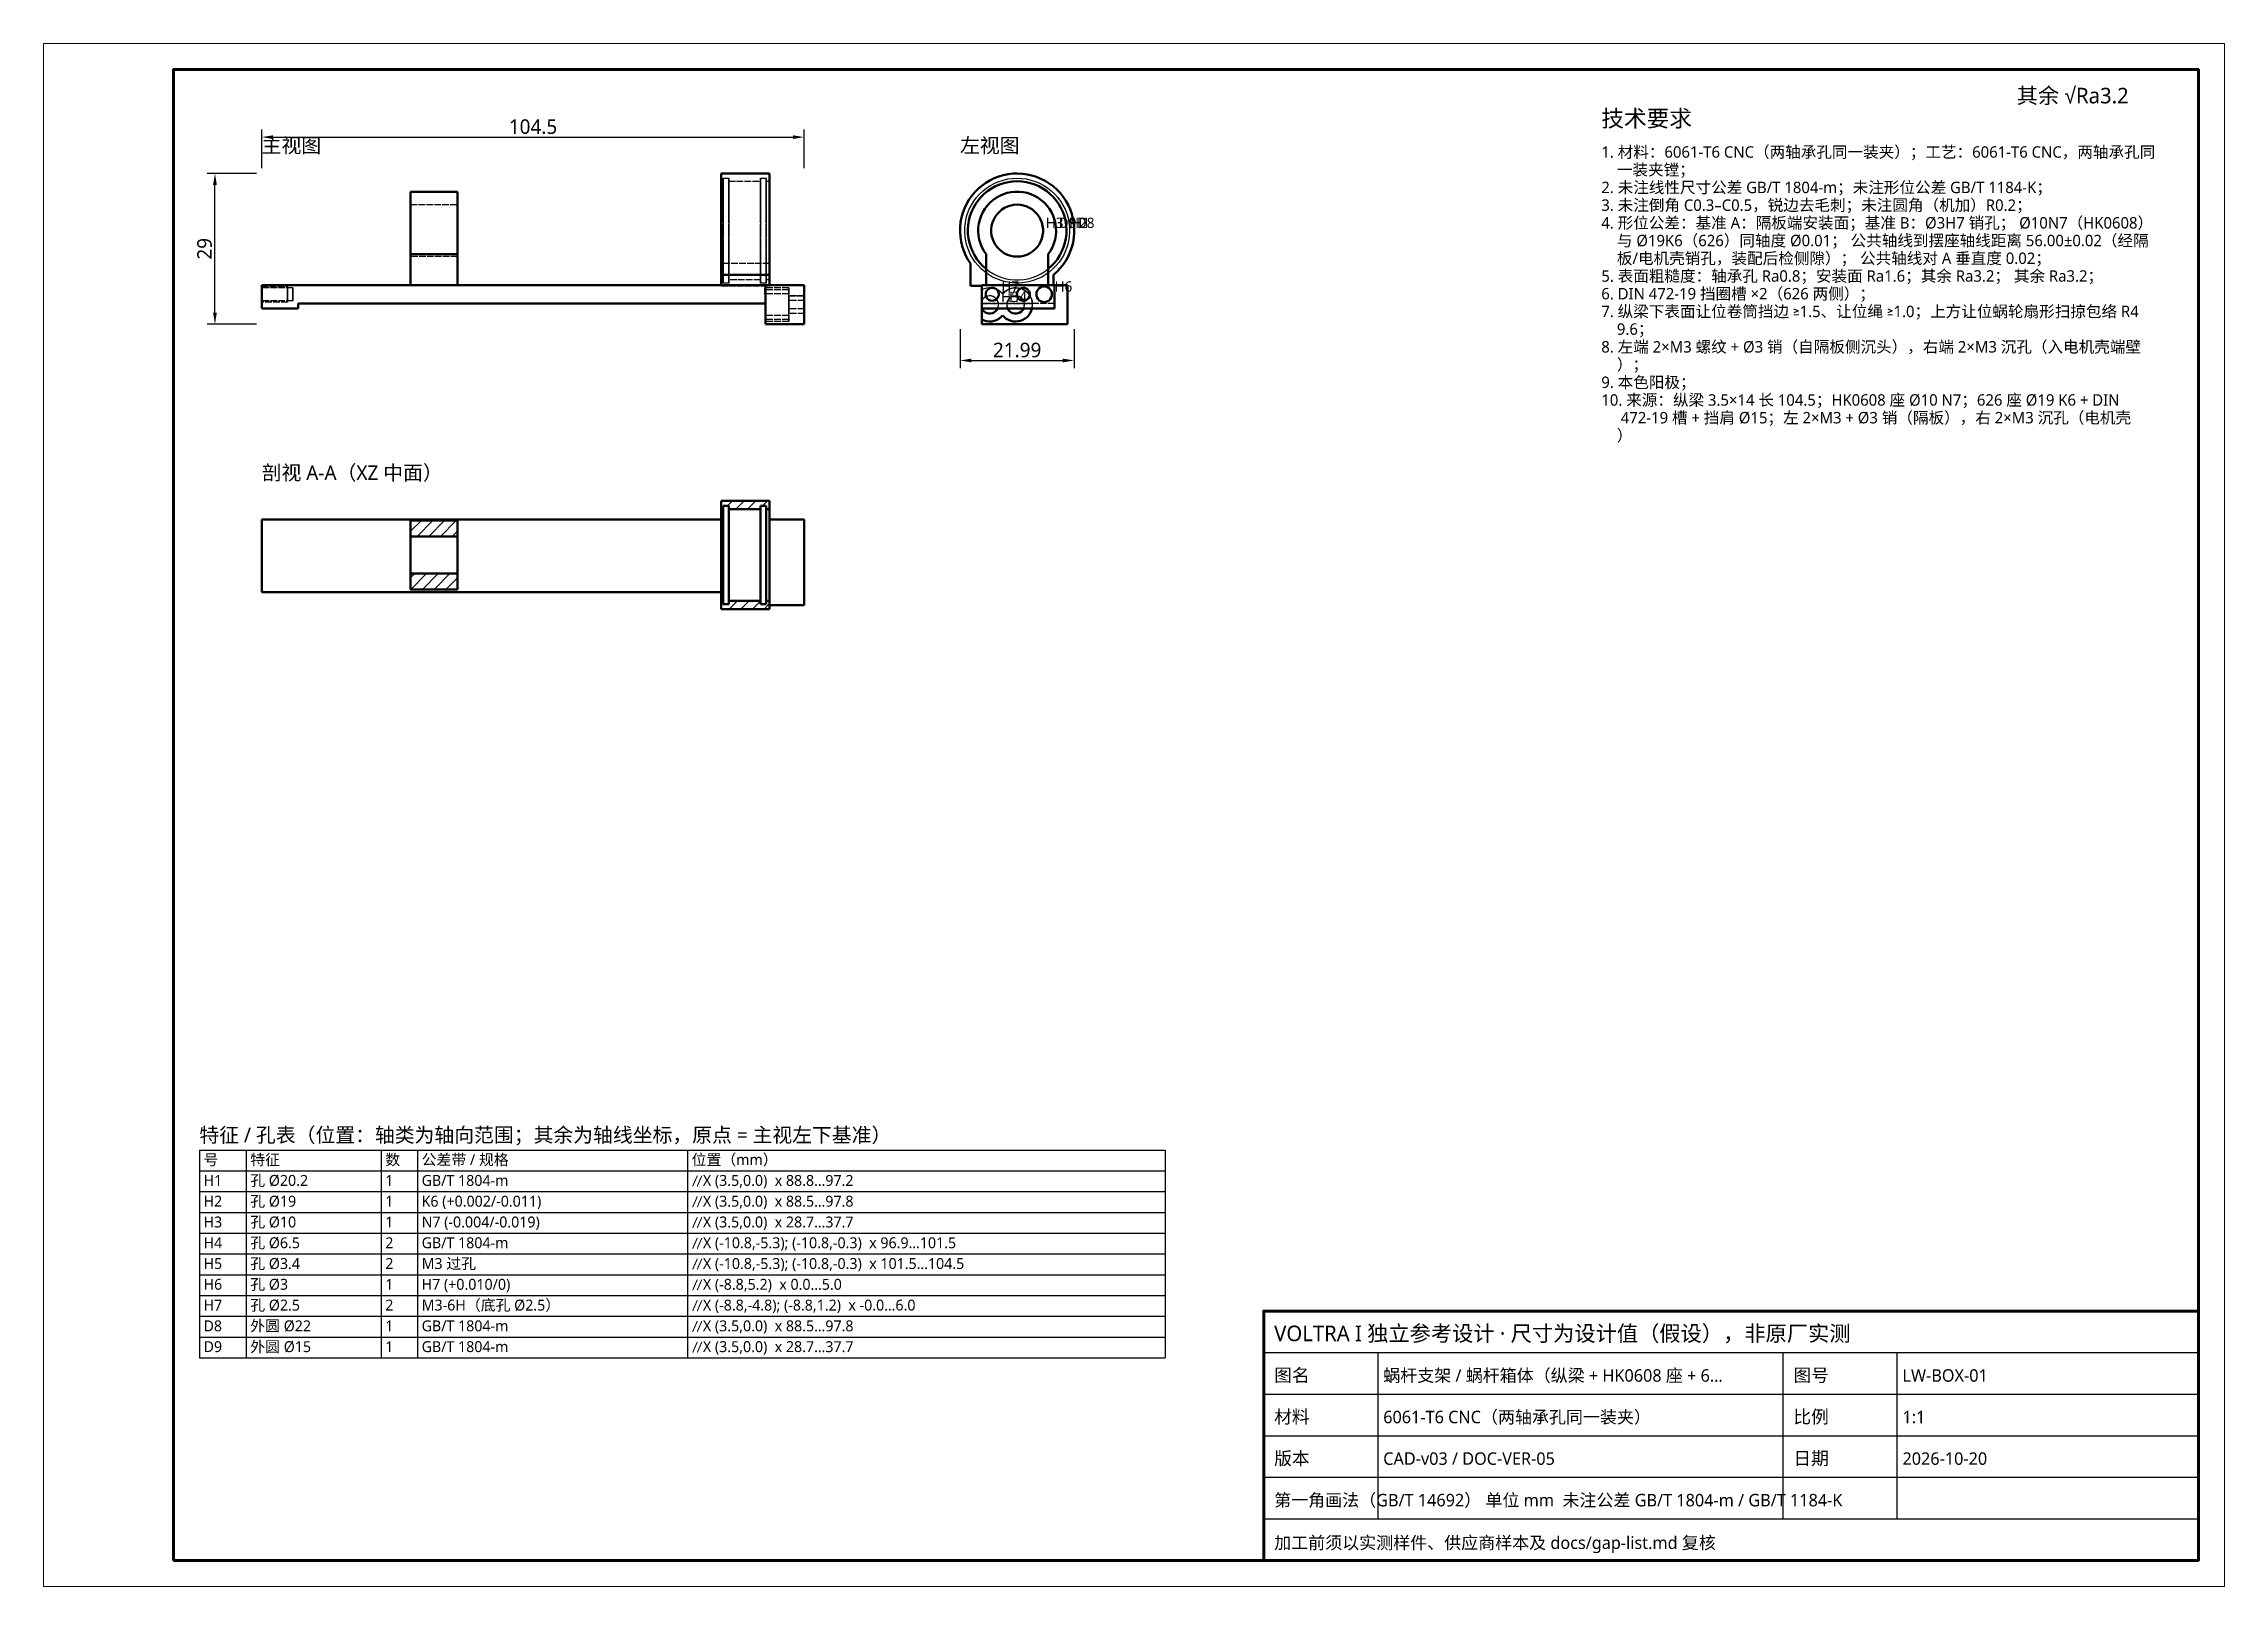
# Model space of a CAD drawing. Header units: millimetres. Extents: x 0 to 420, y 0 to 297.
import ezdxf

# ---------------------------------------------------------------- set-up
doc = ezdxf.new("R2010")
doc.units = ezdxf.units.MM
doc.linetypes.add('DASHED', pattern=[1.524, 1.27, -0.254])
for name, color, linetype, lineweight in [('DIM', 3, 'CONTINUOUS', 18), ('FRAME', 7, 'CONTINUOUS', 70), ('HATCH', 8, 'CONTINUOUS', 13), ('HIDDEN', 8, 'DASHED', 25), ('TEXT', 7, 'CONTINUOUS', 25), ('VISIBLE', 7, 'CONTINUOUS', 50)]:
    doc.layers.add(name, color=color, linetype=linetype, lineweight=lineweight)
doc.styles.add('CJK', font='NotoSansCJK-Regular.ttc')
doc.dimstyles.new('GB', dxfattribs={"dimtxt": 2.8, "dimasz": 2.2, "dimexe": 1.5, "dimexo": 1, "dimgap": 0.6, "dimtad": 1, "dimlfac": 100, "dimzin": 12, "dimdsep": 46, "dimtxsty": 'CJK', "dimcen": 2.5, "dimazin": 3, "dimtfac": 0.5, "dimtmove": 2, "dimatfit": 3})

msp = doc.modelspace()

# ---------------------------------------------------------------- texts
at = {"layer": 'DIM', "style": 'CJK'}
for s, p in [('H3', (192.99718, 261.5)), ('D9', (195.49718, 261.5)), ('H2', (197.49718, 261.5)), ('H1', (198.09718, 261.5)), ('D8', (198.99718, 261.5)), ('H5', (184.39718, 247.25)), ('H7', (184.44718, 249.25)), ('H4', (185.94718, 247.25)), ('H6', (194.69718, 249.25))]:
    msp.add_text(s, height=2, dxfattribs=at).set_placement(p)
at = {"layer": 'TEXT', "style": 'CJK'}
for s, height, p in [('其余 √Ra3.2', 3, (380, 285.5)), ('技术要求', 3.2, (300, 281)), ('主视图', 2.8, (42, 276)), ('左视图', 2.8, (176.5, 275.99966)), ('1. 材料：6061-T6 CNC（两轴承孔同一装夹）；工艺：6061-T6 CNC，两轴承孔同', 2.2, (300, 275.04)), ('\u3000一装夹镗；', 2.2, (300, 271.63)), ('2. 未注线性尺寸公差 GB/T 1804-m；未注形位公差 GB/T 1184-K；', 2.2, (300, 268.22)), ('3. 未注倒角 C0.3–C0.5，锐边去毛刺；未注圆角（机加）R0.2；', 2.2, (300, 264.81)), ('4. 形位公差：基准 A：隔板端安装面；基准 B：Ø3H7 销孔； Ø10N7（HK0608）', 2.2, (300, 261.4)), ('\u3000与 Ø19K6（626）同轴度 Ø0.01； 公共轴线到摆座轴线距离 56.00±0.02（经隔', 2.2, (300, 257.99)), ('\u3000板/电机壳销孔，装配后检侧隙）； 公共轴线对 A 垂直度 0.02；', 2.2, (300, 254.58)), ('5. 表面粗糙度：轴承孔 Ra0.8；安装面 Ra1.6；其余 Ra3.2； 其余 Ra3.2；', 2.2, (300, 251.17)), ('6. DIN 472-19 挡圈槽 ×2（626 两侧）；', 2.2, (300, 247.76)), ('7. 纵梁下表面让位卷筒挡边 ≥1.5、让位绳 ≥1.0；上方让位蜗轮扇形扫掠包络 R4', 2.2, (300, 244.35)), ('8. 左端 2×M3 螺纹 + Ø3 销（自隔板侧沉头），右端 2×M3 沉孔（入电机壳端壁', 2.2, (300, 237.53)), ('\u30009.6；', 2.2, (300, 240.94)), ('\u3000）；', 2.2, (300, 234.12)), ('9. 本色阳极；', 2.2, (300, 230.71)), ('10. 来源：纵梁 3.5×14 长 104.5；HK0608 座 Ø10 N7；626 座 Ø19 K6 + DIN', 2.2, (300, 227.3)), ('\u3000）', 2.2, (300, 220.48)), ('\u3000 472-19 槽 + 挡肩 Ø15；左 2×M3 + Ø3 销（隔板），右 2×M3 沉孔（电机壳', 2.2, (300, 223.89)), ('剖视 A-A（XZ 中面）', 2.8, (42, 213)), ('特征 / 孔表（位置：轴类为轴向范围；其余为轴线坐标，原点 = 主视左下基准）', 2.8, (30, 85.5)), ('号', 2.1, (30.8, 81.1)), ('特征', 2.1, (39.8, 81.1)), ('数', 2.1, (65.8, 81.1)), ('公差带 / 规格', 2.1, (72.8, 81.1)), ('位置（mm）', 2.1, (124.8, 81.1)), ('H1', 2.1, (30.8, 77.1)), ('孔 Ø20.2', 2.1, (39.8, 77.1)), ('1', 2.1, (65.8, 77.1)), ('GB/T 1804-m', 2.1, (72.8, 77.1)), ('∥X (3.5,0.0)  x 88.8…97.2', 2.1, (124.8, 77.1)), ('H2', 2.1, (30.8, 73.1)), ('孔 Ø19', 2.1, (39.8, 73.1)), ('孔 Ø10', 2.1, (39.8, 69.1)), ('1', 2.1, (65.8, 73.1)), ('K6 (+0.002/-0.011)', 2.1, (72.8, 73.1)), ('∥X (3.5,0.0)  x 88.5…97.8', 2.1, (124.8, 73.1)), ('H3', 2.1, (30.8, 69.1)), ('H4', 2.1, (30.8, 65.1)), ('孔 Ø6.5', 2.1, (39.8, 65.1)), ('2', 2.1, (65.8, 65.1)), ('1', 2.1, (65.8, 69.1)), ('GB/T 1804-m', 2.1, (72.8, 65.1)), ('N7 (-0.004/-0.019)', 2.1, (72.8, 69.1)), ('∥X (3.5,0.0)  x 28.7…37.7', 2.1, (124.8, 69.1)), ('∥X (-10.8,-5.3); (-10.8,-0.3)  x 96.9…101.5', 2.1, (124.8, 65.1)), ('H5', 2.1, (30.8, 61.1)), ('孔 Ø3.4', 2.1, (39.8, 61.1)), ('2', 2.1, (65.8, 61.1)), ('M3 过孔', 2.1, (72.8, 61.1)), ('∥X (-10.8,-5.3); (-10.8,-0.3)  x 101.5…104.5', 2.1, (124.8, 61.1)), ('H6', 2.1, (30.8, 57.1)), ('孔 Ø3', 2.1, (39.8, 57.1)), ('1', 2.1, (65.8, 57.1)), ('H7 (+0.010/0)', 2.1, (72.8, 57.1)), ('∥X (-8.8,5.2)  x 0.0…5.0', 2.1, (124.8, 57.1)), ('H7', 2.1, (30.8, 53.1)), ('孔 Ø2.5', 2.1, (39.8, 53.1)), ('2', 2.1, (65.8, 53.1)), ('M3-6H（底孔 Ø2.5）', 2.1, (72.8, 53.1)), ('∥X (-8.8,-4.8); (-8.8,1.2)  x -0.0…6.0', 2.1, (124.8, 53.1)), ('D8', 2.1, (30.8, 49.1)), ('外圆 Ø22', 2.1, (39.8, 49.1)), ('1', 2.1, (65.8, 49.1)), ('GB/T 1804-m', 2.1, (72.8, 49.1)), ('∥X (3.5,0.0)  x 88.5…97.8', 2.1, (124.8, 49.1)), ('VOLTRA I 独立参考设计 · 尺寸为设计值（假设），非原厂实测', 3, (237, 47.2)), ('D9', 2.1, (30.8, 45.1)), ('外圆 Ø15', 2.1, (39.8, 45.1)), ('1', 2.1, (65.8, 45.1)), ('GB/T 1804-m', 2.1, (72.8, 45.1)), ('∥X (3.5,0.0)  x 28.7…37.7', 2.1, (124.8, 45.1)), ('图名', 2.5, (237, 39.4)), ('蜗杆支架 / 蜗杆箱体（纵梁 + HK0608 座 + 6…', 2.4, (258, 39.4)), ('图号', 2.5, (337, 39.4)), ('LW-BOX-01', 2.4, (358, 39.4)), ('材料', 2.5, (237, 31.4)), ('6061-T6 CNC（两轴承孔同一装夹）', 2.4, (258, 31.4)), ('比例', 2.5, (337, 31.4)), ('1:1', 2.4, (358, 31.4)), ('版本', 2.5, (237, 23.4)), ('CAD-v03 / DOC-VER-05', 2.4, (258, 23.4)), ('日期', 2.5, (337, 23.4)), ('2026-10-20', 2.4, (358, 23.4)), ('第一角画法（GB/T 14692） 单位 mm  未注公差 GB/T 1804-m / GB/T 1184-K', 2.4, (237, 15.4)), ('加工前须以实测样件、供应商样本及 docs/gap-list.md 复核', 2.4, (237, 7.2))]:
    msp.add_text(s, height=height, dxfattribs=at).set_placement(p)

# ---------------------------------------------------------------- dimensions: what is measured, and where the dimension line sits
at = {"layer": 'DIM'}
for base, p1, p2, text in [((42, 279), (42, 272), (146.5, 272), '104.5'), ((176.5, 236), (176.5, 243), (198.48913, 243), '21.99')]:
    msp.add_linear_dim(base=base, p1=p1, p2=p2, text=text, dimstyle='GB', dxfattribs=at).render()
msp.add_linear_dim(base=(33, 243), p1=(42, 243), p2=(42, 272), angle=90, text='29', dimstyle='GB', dxfattribs=at).render()

# ---------------------------------------------------------------- hatches: boundary and pattern name
at = {"layer": 'HATCH'}
h = msp.add_hatch(dxfattribs=at)
h.set_pattern_fill('ANSI31', scale=0.5)
h.paths.add_polyline_path([(139.8, 207.40343), (139.8, 207.70797), (139.8, 208.0125), (139.8, 208.31704), (139.8, 208.62157), (139.8, 208.92611), (139.56936, 209), (139.26482, 209), (138.96029, 209), (138.65575, 209), (138.35122, 209), (138.04668, 209), (137.74215, 209), (137.43761, 209), (137.13308, 209), (136.82854, 209), (136.52401, 209), (136.21947, 209), (135.91494, 209), (135.6104, 209), (135.30587, 209), (135.00133, 209), (134.6968, 209), (134.39226, 209), (134.08773, 209), (133.78319, 209), (133.47866, 209), (133.17412, 209), (132.86959, 209), (132.56505, 209), (132.26052, 209), (131.95598, 209), (131.65145, 209), (131.34692, 209), (131.04238, 209), (130.73785, 209), (130.5, 208.93331), (130.5, 208.62878), (130.5, 208.32424), (130.5, 208.01971), (130.5, 207.71517), (130.5, 207.41064), (130.79733, 207.40343), (130.85, 207.6553), (130.85, 207.95984), (131.06852, 208.04585), (131.37306, 208.04585), (131.67759, 208.04585), (131.95, 208.01372), (131.95, 207.70919), (131.95, 207.40465), (132.25332, 207.40343), (132.55785, 207.40343), (132.86239, 207.40343), (133.16692, 207.40343), (133.47146, 207.40343), (133.77599, 207.40343), (134.08053, 207.40343), (134.38506, 207.40343), (134.6896, 207.40343), (134.99413, 207.40343), (135.29867, 207.40343), (135.6032, 207.40343), (135.90774, 207.40343), (136.21227, 207.40343), (136.51681, 207.40343), (136.82134, 207.40343), (137.12588, 207.40343), (137.43041, 207.40343), (137.73495, 207.40343), (138.03948, 207.40343), (138.05, 207.69745), (138.05, 208.00198), (138.31067, 208.04585), (138.61521, 208.04585), (138.91974, 208.04585), (139.15, 207.97157), (139.15, 207.66704), (139.19093, 207.40343), (139.49547, 207.40343), (139.8, 207.40343)])
h = msp.add_hatch(dxfattribs=at)
h.set_pattern_fill('ANSI31', scale=0.5)
h.paths.add_polyline_path([(79.68338, 205.20492), (79.378, 205.20492), (79.07262, 205.20492), (78.76724, 205.20492), (78.46186, 205.20492), (78.15648, 205.20492), (77.8511, 205.20492), (77.54572, 205.20492), (77.24034, 205.20492), (76.93496, 205.20492), (76.62958, 205.20492), (76.3242, 205.20492), (76.01881, 205.20492), (75.71343, 205.20492), (75.40805, 205.20492), (75.10267, 205.20492), (74.79729, 205.20492), (74.49191, 205.20492), (74.18653, 205.20492), (73.88115, 205.20492), (73.57577, 205.20492), (73.27039, 205.20492), (72.96501, 205.20492), (72.65963, 205.20492), (72.35425, 205.20492), (72.04887, 205.20492), (71.74349, 205.20492), (71.43811, 205.20492), (71.13272, 205.20492), (70.82734, 205.20492), (70.68338, 205.0435), (70.68338, 204.73812), (70.68338, 204.43274), (70.68338, 204.12736), (70.68338, 203.82198), (70.68338, 203.5166), (70.68338, 203.21122), (70.68338, 202.90584), (70.68338, 202.60046), (70.68338, 202.29508), (70.83607, 202.14239), (71.14145, 202.14239), (71.44683, 202.14239), (71.75221, 202.14239), (72.0576, 202.14239), (72.36298, 202.14239), (72.66836, 202.14239), (72.97374, 202.14239), (73.27912, 202.14239), (73.5845, 202.14239), (73.88988, 202.14239), (74.19526, 202.14239), (74.50064, 202.14239), (74.80602, 202.14239), (75.1114, 202.14239), (75.41678, 202.14239), (75.72216, 202.14239), (76.02754, 202.14239), (76.33292, 202.14239), (76.63831, 202.14239), (76.94369, 202.14239), (77.24907, 202.14239), (77.55445, 202.14239), (77.85983, 202.14239), (78.16521, 202.14239), (78.47059, 202.14239), (78.77597, 202.14239), (79.08135, 202.14239), (79.38673, 202.14239), (79.68338, 202.15112), (79.68338, 202.4565), (79.68338, 202.76188), (79.68338, 203.06726), (79.68338, 203.37264), (79.68338, 203.67802), (79.68338, 203.9834), (79.68338, 204.28878), (79.68338, 204.59416), (79.68338, 204.89954), (79.68338, 205.20492)])
h = msp.add_hatch(dxfattribs=at)
h.set_pattern_fill('ANSI31', scale=0.5)
h.paths.add_polyline_path([(79.68338, 195.00096), (79.378, 195.00096), (79.07262, 195.00096), (78.76724, 195.00096), (78.46186, 195.00096), (78.15648, 195.00096), (77.8511, 195.00096), (77.54572, 195.00096), (77.24034, 195.00096), (76.93496, 195.00096), (76.62958, 195.00096), (76.3242, 195.00096), (76.01881, 195.00096), (75.71343, 195.00096), (75.40805, 195.00096), (75.10267, 195.00096), (74.79729, 195.00096), (74.49191, 195.00096), (74.18653, 195.00096), (73.88115, 195.00096), (73.57577, 195.00096), (73.27039, 195.00096), (72.96501, 195.00096), (72.65963, 195.00096), (72.35425, 195.00096), (72.04887, 195.00096), (71.74349, 195.00096), (71.43811, 195.00096), (71.13272, 195.00096), (70.82734, 195.00096), (70.68338, 194.83954), (70.68338, 194.53416), (70.68338, 194.22878), (70.68338, 193.9234), (70.68338, 193.61802), (70.68338, 193.31264), (70.68338, 193.00726), (70.68338, 192.70188), (70.68338, 192.39649), (70.68338, 192.09111), (70.83607, 191.93842), (71.14145, 191.93842), (71.44683, 191.93842), (71.75221, 191.93842), (72.0576, 191.93842), (72.36298, 191.93842), (72.66836, 191.93842), (72.97374, 191.93842), (73.27912, 191.93842), (73.5845, 191.93842), (73.88988, 191.93842), (74.19526, 191.93842), (74.50064, 191.93842), (74.80602, 191.93842), (75.1114, 191.93842), (75.41678, 191.93842), (75.72216, 191.93842), (76.02754, 191.93842), (76.33292, 191.93842), (76.63831, 191.93842), (76.94369, 191.93842), (77.24907, 191.93842), (77.55445, 191.93842), (77.85983, 191.93842), (78.16521, 191.93842), (78.47059, 191.93842), (78.77597, 191.93842), (79.08135, 191.93842), (79.38673, 191.93842), (79.68338, 191.94715), (79.68338, 192.25253), (79.68338, 192.55791), (79.68338, 192.86329), (79.68338, 193.16868), (79.68338, 193.47406), (79.68338, 193.77944), (79.68338, 194.08482), (79.68338, 194.3902), (79.68338, 194.69558), (79.68338, 195.00096)])
h = msp.add_hatch(dxfattribs=at)
h.set_pattern_fill('ANSI31', scale=0.5)
h.paths.add_polyline_path([(139.8, 188.14335), (139.8, 188.44788), (139.8, 188.75242), (139.8, 189.05695), (139.8, 189.36149), (139.8, 189.66602), (139.56936, 189.73991), (139.26482, 189.73991), (139.15, 189.5502), (139.15, 189.24566), (138.99363, 189.0975), (138.6891, 189.0975), (138.38456, 189.0975), (138.08003, 189.0975), (138.05, 189.37201), (138.05, 189.67654), (137.80884, 189.73991), (137.5043, 189.73991), (137.19977, 189.73991), (136.89523, 189.73991), (136.5907, 189.73991), (136.28616, 189.73991), (135.98163, 189.73991), (135.67709, 189.73991), (135.37256, 189.73991), (135.06802, 189.73991), (134.76349, 189.73991), (134.45895, 189.73991), (134.15442, 189.73991), (133.84988, 189.73991), (133.54535, 189.73991), (133.24081, 189.73991), (132.93628, 189.73991), (132.63174, 189.73991), (132.32721, 189.73991), (132.02267, 189.73991), (131.95, 189.50805), (131.95, 189.20352), (131.75148, 189.0975), (131.44695, 189.0975), (131.14241, 189.0975), (130.85, 189.10962), (130.85, 189.41415), (130.85, 189.71869), (130.56669, 189.73991), (130.5, 189.50207), (130.5, 189.19753), (130.5, 188.893), (130.5, 188.58846), (130.5, 188.28393), (130.66395, 188.14335), (130.96849, 188.14335), (131.27302, 188.14335), (131.57756, 188.14335), (131.88209, 188.14335), (132.18663, 188.14335), (132.49116, 188.14335), (132.7957, 188.14335), (133.10023, 188.14335), (133.40477, 188.14335), (133.7093, 188.14335), (134.01384, 188.14335), (134.31837, 188.14335), (134.62291, 188.14335), (134.92744, 188.14335), (135.23198, 188.14335), (135.53651, 188.14335), (135.84105, 188.14335), (136.14558, 188.14335), (136.45012, 188.14335), (136.75465, 188.14335), (137.05919, 188.14335), (137.36372, 188.14335), (137.66826, 188.14335), (137.97279, 188.14335), (138.27733, 188.14335), (138.58186, 188.14335), (138.8864, 188.14335), (139.19093, 188.14335), (139.49547, 188.14335), (139.8, 188.14335)])

# ---------------------------------------------------------------- linework, layer by layer
at = {"layer": 'FRAME', "lineweight": 18}
msp.add_lwpolyline([(0, 0), (420, 0), (420, 297), (0, 297)], close=True, dxfattribs=at)
at = {"layer": 'FRAME'}
for points in [[(25, 5), (415, 5), (415, 292), (25, 292)], [(235, 5), (415, 5), (415, 53), (235, 53)]]:
    msp.add_lwpolyline(points, close=True, dxfattribs=at)
at = {"layer": 'HIDDEN'}
for points in [[(130.5, 272), (130.5, 271.8665), (130.5, 271.46925), (130.5, 270.81788), (130.5, 269.92822), (130.5, 268.82184), (130.5, 267.52561), (130.5, 266.07099), (130.5, 264.49328), (130.5, 262.83079), (130.5, 261.12386), (130.5, 259.41392), (130.5, 257.74247), (130.5, 256.1501), (130.5, 254.67544)], [(130.5, 270.5), (130.5, 270.26182), (130.5, 269.5592), (130.5, 268.4274), (130.5, 266.92315), (130.5, 265.1219), (130.5, 263.11395), (130.5, 261), (130.5, 258.88605), (130.5, 256.8781), (130.5, 255.07685), (130.5, 253.5726), (130.5, 252.4408), (130.5, 251.73818), (130.5, 251.5)], [(130.5, 251.5), (130.5, 251.73818), (130.5, 252.4408), (130.5, 253.5726), (130.5, 255.07685), (130.5, 256.8781), (130.5, 258.88605), (130.5, 261), (130.5, 263.11395), (130.5, 265.1219), (130.5, 266.92315), (130.5, 268.4274), (130.5, 269.5592), (130.5, 270.26182), (130.5, 270.5)], [(130.5, 270.5), (130.85, 270.5)], [(130.85, 271.1), (130.85, 270.84677), (130.85, 270.09979), (130.85, 268.8965), (130.85, 267.29725), (130.85, 265.38223), (130.85, 263.24746), (130.85, 261), (130.85, 258.75254), (130.85, 256.61777), (130.85, 254.70275), (130.85, 253.1035), (130.85, 251.90021), (130.85, 251.15323), (130.85, 250.9)], [(130.85, 250.9), (130.85, 251.15323), (130.85, 251.90021), (130.85, 253.1035), (130.85, 254.70275), (130.85, 256.61777), (130.85, 258.75254), (130.85, 261), (130.85, 263.24746), (130.85, 265.38223), (130.85, 267.29725), (130.85, 268.8965), (130.85, 270.09979), (130.85, 270.84677), (130.85, 271.1)], [(130.85, 271.1), (131.95, 271.1)], [(130.85, 270.5), (130.85, 270.26182), (130.85, 269.5592), (130.85, 268.4274), (130.85, 266.92315), (130.85, 265.1219), (130.85, 263.11395), (130.85, 261), (130.85, 258.88605), (130.85, 256.8781), (130.85, 255.07685), (130.85, 253.5726), (130.85, 252.4408), (130.85, 251.73818), (130.85, 251.5)], [(130.85, 251.5), (130.85, 251.73818), (130.85, 252.4408), (130.85, 253.5726), (130.85, 255.07685), (130.85, 256.8781), (130.85, 258.88605), (130.85, 261), (130.85, 263.11395), (130.85, 265.1219), (130.85, 266.92315), (130.85, 268.4274), (130.85, 269.5592), (130.85, 270.26182), (130.85, 270.5)], [(131.95, 271.1), (131.95, 270.84677), (131.95, 270.09979), (131.95, 268.8965), (131.95, 267.29725), (131.95, 265.38223), (131.95, 263.24746), (131.95, 261), (131.95, 258.75254), (131.95, 256.61777), (131.95, 254.70275), (131.95, 253.1035), (131.95, 251.90021), (131.95, 251.15323), (131.95, 250.9)], [(131.95, 250.9), (131.95, 251.15323), (131.95, 251.90021), (131.95, 253.1035), (131.95, 254.70275), (131.95, 256.61777), (131.95, 258.75254), (131.95, 261), (131.95, 263.24746), (131.95, 265.38223), (131.95, 267.29725), (131.95, 268.8965), (131.95, 270.09979), (131.95, 270.84677), (131.95, 271.1)], [(131.95, 270.5), (131.95, 270.26182), (131.95, 269.5592), (131.95, 268.4274), (131.95, 266.92315), (131.95, 265.1219), (131.95, 263.11395), (131.95, 261), (131.95, 258.88605), (131.95, 256.8781), (131.95, 255.07685), (131.95, 253.5726), (131.95, 252.4408), (131.95, 251.73818), (131.95, 251.5)], [(131.95, 251.5), (131.95, 251.73818), (131.95, 252.4408), (131.95, 253.5726), (131.95, 255.07685), (131.95, 256.8781), (131.95, 258.88605), (131.95, 261), (131.95, 263.11395), (131.95, 265.1219), (131.95, 266.92315), (131.95, 268.4274), (131.95, 269.5592), (131.95, 270.26182), (131.95, 270.5)], [(131.95, 270.5), (138.05, 270.5)], [(138.05, 271.1), (139.15, 271.1)], [(138.05, 271.1), (138.05, 270.84677), (138.05, 270.09979), (138.05, 268.8965), (138.05, 267.29725), (138.05, 265.38223), (138.05, 263.24746), (138.05, 261), (138.05, 258.75254), (138.05, 256.61777), (138.05, 254.70275), (138.05, 253.1035), (138.05, 251.90021), (138.05, 251.15323), (138.05, 250.9)], [(138.05, 250.9), (138.05, 251.15323), (138.05, 251.90021), (138.05, 253.1035), (138.05, 254.70275), (138.05, 256.61777), (138.05, 258.75254), (138.05, 261), (138.05, 263.24746), (138.05, 265.38223), (138.05, 267.29725), (138.05, 268.8965), (138.05, 270.09979), (138.05, 270.84677), (138.05, 271.1)], [(138.05, 270.5), (138.05, 270.26182), (138.05, 269.5592), (138.05, 268.4274), (138.05, 266.92315), (138.05, 265.1219), (138.05, 263.11395), (138.05, 261), (138.05, 258.88605), (138.05, 256.8781), (138.05, 255.07685), (138.05, 253.5726), (138.05, 252.4408), (138.05, 251.73818), (138.05, 251.5)], [(138.05, 251.5), (138.05, 251.73818), (138.05, 252.4408), (138.05, 253.5726), (138.05, 255.07685), (138.05, 256.8781), (138.05, 258.88605), (138.05, 261), (138.05, 263.11395), (138.05, 265.1219), (138.05, 266.92315), (138.05, 268.4274), (138.05, 269.5592), (138.05, 270.26182), (138.05, 270.5)], [(139.15, 271.1), (139.15, 270.84677), (139.15, 270.09979), (139.15, 268.8965), (139.15, 267.29725), (139.15, 265.38223), (139.15, 263.24746), (139.15, 261), (139.15, 258.75254), (139.15, 256.61777), (139.15, 254.70275), (139.15, 253.1035), (139.15, 251.90021), (139.15, 251.15323), (139.15, 250.9)], [(139.15, 250.9), (139.15, 251.15323), (139.15, 251.90021), (139.15, 253.1035), (139.15, 254.70275), (139.15, 256.61777), (139.15, 258.75254), (139.15, 261), (139.15, 263.24746), (139.15, 265.38223), (139.15, 267.29725), (139.15, 268.8965), (139.15, 270.09979), (139.15, 270.84677), (139.15, 271.1)], [(139.15, 270.5), (139.15, 270.26182), (139.15, 269.5592), (139.15, 268.4274), (139.15, 266.92315), (139.15, 265.1219), (139.15, 263.11395), (139.15, 261), (139.15, 258.88605), (139.15, 256.8781), (139.15, 255.07685), (139.15, 253.5726), (139.15, 252.4408), (139.15, 251.73818), (139.15, 251.5)], [(139.15, 251.5), (139.15, 251.73818), (139.15, 252.4408), (139.15, 253.5726), (139.15, 255.07685), (139.15, 256.8781), (139.15, 258.88605), (139.15, 261), (139.15, 263.11395), (139.15, 265.1219), (139.15, 266.92315), (139.15, 268.4274), (139.15, 269.5592), (139.15, 270.26182), (139.15, 270.5)], [(139.15, 270.5), (139.8, 270.5)], [(139.8, 254.67544), (139.8, 256.1501), (139.8, 257.74247), (139.8, 259.41392), (139.8, 261.12386), (139.8, 262.83079), (139.8, 264.49328), (139.8, 266.07099), (139.8, 267.52561), (139.8, 268.82184), (139.8, 269.92822), (139.8, 270.81788), (139.8, 271.46925), (139.8, 271.8665), (139.8, 272)], [(139.8, 270.5), (139.8, 270.26182), (139.8, 269.5592), (139.8, 268.4274), (139.8, 266.92315), (139.8, 265.1219), (139.8, 263.11395), (139.8, 261), (139.8, 258.88605), (139.8, 256.8781), (139.8, 255.07685), (139.8, 253.5726), (139.8, 252.4408), (139.8, 251.73818), (139.8, 251.5)], [(139.8, 251.5), (139.8, 251.73818), (139.8, 252.4408), (139.8, 253.5726), (139.8, 255.07685), (139.8, 256.8781), (139.8, 258.88605), (139.8, 261), (139.8, 263.11395), (139.8, 265.1219), (139.8, 266.92315), (139.8, 268.4274), (139.8, 269.5592), (139.8, 270.26182), (139.8, 270.5)], [(178.49718, 254.67544), (177.99675, 255.45548), (177.56375, 256.27486), (177.20126, 257.12779), (176.91186, 258.0082), (176.69759, 258.90985), (176.55998, 259.82634), (176.5, 260.75116), (176.51808, 261.67774), (176.6141, 262.59951), (176.78736, 263.50993), (177.03665, 264.40253), (177.36019, 265.27098), (177.75568, 266.10912), (178.22032, 266.91099), (178.75081, 267.6709), (179.34338, 268.38346), (179.99383, 269.04361), (180.69754, 269.64666), (181.44951, 270.18834), (182.24441, 270.6648), (183.0766, 271.07266), (183.94017, 271.40902), (184.82898, 271.67149), (185.73674, 271.85821), (186.65699, 271.96787), (187.5832, 271.99966), (188.5088, 271.95338), (189.42723, 271.82936), (190.33195, 271.62846), (191.21655, 271.35212), (192.07475, 271.0023), (192.90046, 270.58147), (193.68781, 270.09264), (194.43122, 269.53927), (195.12542, 268.92528), (195.76546, 268.25504), (196.34682, 267.5333), (196.86536, 266.76519), (197.3174, 265.95615), (197.69973, 265.11193), (198.00965, 264.23853), (198.24495, 263.34214), (198.40395, 262.42912), (198.48554, 261.50596), (198.48913, 260.57921), (198.4147, 259.65544), (198.26277, 258.74122), (198.03443, 257.84303), (197.73129, 256.96725), (197.35551, 256.1201), (196.90975, 255.30758), (196.39718, 254.53547), (195.82143, 253.80925), (195.1866, 253.13407), (194.49718, 252.51472)], [(187.49718, 271.1), (188.38982, 271.06048), (189.27548, 270.94222), (190.14721, 270.74615), (190.99821, 270.4738), (191.8218, 270.1273), (192.61155, 269.70938), (193.36127, 269.22329), (194.0651, 268.67284), (194.71753, 268.06234), (195.31344, 267.39657), (195.84819, 266.68074), (196.31757, 265.92045), (196.71792, 265.12164), (197.04611, 264.29059), (197.29957, 263.43377), (197.47631, 262.55791), (197.57495, 261.66986), (197.59471, 260.77657), (197.53545, 259.88502), (197.39763, 259.0022), (197.18232, 258.13502), (196.89121, 257.29025), (196.52659, 256.47453), (196.09129, 255.69422), (195.58873, 254.95543), (195.02285, 254.26395), (194.39807, 253.62519), (193.71928, 253.04415), (192.99179, 252.52537), (192.2213, 252.07292), (191.41384, 251.69034), (190.57572, 251.38061), (189.71351, 251.14617), (188.83396, 250.98885), (187.94394, 250.90989), (187.05043, 250.90989), (186.16041, 250.98885), (185.28086, 251.14617), (184.41865, 251.38061), (183.58053, 251.69034), (182.77307, 252.07292), (182.00258, 252.52537), (181.27509, 253.04415), (180.5963, 253.62519), (179.97152, 254.26395), (179.40564, 254.95543), (178.90308, 255.69422), (178.46778, 256.47453), (178.10316, 257.29025), (177.81205, 258.13502), (177.59674, 259.0022), (177.45892, 259.88502), (177.39966, 260.77657), (177.41942, 261.66986), (177.51806, 262.55791), (177.6948, 263.43377), (177.94826, 264.29059), (178.27644, 265.12164), (178.6768, 265.92045), (179.14618, 266.68074), (179.68093, 267.39657), (180.27684, 268.06234), (180.92927, 268.67284), (181.6331, 269.22329), (182.38282, 269.70938), (183.17257, 270.1273), (183.99616, 270.4738), (184.84716, 270.74615), (185.71889, 270.94222), (186.60455, 271.06048), (187.49718, 271.1)], [(187.49718, 271.1), (188.38982, 271.06048), (189.27548, 270.94222), (190.14721, 270.74615), (190.99821, 270.4738), (191.8218, 270.1273), (192.61155, 269.70938), (193.36127, 269.22329), (194.0651, 268.67284), (194.71753, 268.06234), (195.31344, 267.39657), (195.84819, 266.68074), (196.31757, 265.92045), (196.71792, 265.12164), (197.04611, 264.29059), (197.29957, 263.43377), (197.47631, 262.55791), (197.57495, 261.66986), (197.59471, 260.77657), (197.53545, 259.88502), (197.39763, 259.0022), (197.18232, 258.13502), (196.89121, 257.29025), (196.52659, 256.47453), (196.09129, 255.69422), (195.58873, 254.95543), (195.02285, 254.26395), (194.39807, 253.62519), (193.71928, 253.04415), (192.99179, 252.52537), (192.2213, 252.07292), (191.41384, 251.69034), (190.57572, 251.38061), (189.71351, 251.14617), (188.83396, 250.98885), (187.94394, 250.90989), (187.05043, 250.90989), (186.16041, 250.98885), (185.28086, 251.14617), (184.41865, 251.38061), (183.58053, 251.69034), (182.77307, 252.07292), (182.00258, 252.52537), (181.27509, 253.04415), (180.5963, 253.62519), (179.97152, 254.26395), (179.40564, 254.95543), (178.90308, 255.69422), (178.46778, 256.47453), (178.10316, 257.29025), (177.81205, 258.13502), (177.59674, 259.0022), (177.45892, 259.88502), (177.39966, 260.77657), (177.41942, 261.66986), (177.51806, 262.55791), (177.6948, 263.43377), (177.94826, 264.29059), (178.27644, 265.12164), (178.6768, 265.92045), (179.14618, 266.68074), (179.68093, 267.39657), (180.27684, 268.06234), (180.92927, 268.67284), (181.6331, 269.22329), (182.38282, 269.70938), (183.17257, 270.1273), (183.99616, 270.4738), (184.84716, 270.74615), (185.71889, 270.94222), (186.60455, 271.06048), (187.49718, 271.1)], [(187.49718, 271.1), (188.38982, 271.06048), (189.27548, 270.94222), (190.14721, 270.74615), (190.99821, 270.4738), (191.8218, 270.1273), (192.61155, 269.70938), (193.36127, 269.22329), (194.0651, 268.67284), (194.71753, 268.06234), (195.31344, 267.39657), (195.84819, 266.68074), (196.31757, 265.92045), (196.71792, 265.12164), (197.04611, 264.29059), (197.29957, 263.43377), (197.47631, 262.55791), (197.57495, 261.66986), (197.59471, 260.77657), (197.53545, 259.88502), (197.39763, 259.0022), (197.18232, 258.13502), (196.89121, 257.29025), (196.52659, 256.47453), (196.09129, 255.69422), (195.58873, 254.95543), (195.02285, 254.26395), (194.39807, 253.62519), (193.71928, 253.04415), (192.99179, 252.52537), (192.2213, 252.07292), (191.41384, 251.69034), (190.57572, 251.38061), (189.71351, 251.14617), (188.83396, 250.98885), (187.94394, 250.90989), (187.05043, 250.90989), (186.16041, 250.98885), (185.28086, 251.14617), (184.41865, 251.38061), (183.58053, 251.69034), (182.77307, 252.07292), (182.00258, 252.52537), (181.27509, 253.04415), (180.5963, 253.62519), (179.97152, 254.26395), (179.40564, 254.95543), (178.90308, 255.69422), (178.46778, 256.47453), (178.10316, 257.29025), (177.81205, 258.13502), (177.59674, 259.0022), (177.45892, 259.88502), (177.39966, 260.77657), (177.41942, 261.66986), (177.51806, 262.55791), (177.6948, 263.43377), (177.94826, 264.29059), (178.27644, 265.12164), (178.6768, 265.92045), (179.14618, 266.68074), (179.68093, 267.39657), (180.27684, 268.06234), (180.92927, 268.67284), (181.6331, 269.22329), (182.38282, 269.70938), (183.17257, 270.1273), (183.99616, 270.4738), (184.84716, 270.74615), (185.71889, 270.94222), (186.60455, 271.06048), (187.49718, 271.1)], [(187.49718, 271.1), (188.38982, 271.06048), (189.27548, 270.94222), (190.14721, 270.74615), (190.99821, 270.4738), (191.8218, 270.1273), (192.61155, 269.70938), (193.36127, 269.22329), (194.0651, 268.67284), (194.71753, 268.06234), (195.31344, 267.39657), (195.84819, 266.68074), (196.31757, 265.92045), (196.71792, 265.12164), (197.04611, 264.29059), (197.29957, 263.43377), (197.47631, 262.55791), (197.57495, 261.66986), (197.59471, 260.77657), (197.53545, 259.88502), (197.39763, 259.0022), (197.18232, 258.13502), (196.89121, 257.29025), (196.52659, 256.47453), (196.09129, 255.69422), (195.58873, 254.95543), (195.02285, 254.26395), (194.39807, 253.62519), (193.71928, 253.04415), (192.99179, 252.52537), (192.2213, 252.07292), (191.41384, 251.69034), (190.57572, 251.38061), (189.71351, 251.14617), (188.83396, 250.98885), (187.94394, 250.90989), (187.05043, 250.90989), (186.16041, 250.98885), (185.28086, 251.14617), (184.41865, 251.38061), (183.58053, 251.69034), (182.77307, 252.07292), (182.00258, 252.52537), (181.27509, 253.04415), (180.5963, 253.62519), (179.97152, 254.26395), (179.40564, 254.95543), (178.90308, 255.69422), (178.46778, 256.47453), (178.10316, 257.29025), (177.81205, 258.13502), (177.59674, 259.0022), (177.45892, 259.88502), (177.39966, 260.77657), (177.41942, 261.66986), (177.51806, 262.55791), (177.6948, 263.43377), (177.94826, 264.29059), (178.27644, 265.12164), (178.6768, 265.92045), (179.14618, 266.68074), (179.68093, 267.39657), (180.27684, 268.06234), (180.92927, 268.67284), (181.6331, 269.22329), (182.38282, 269.70938), (183.17257, 270.1273), (183.99616, 270.4738), (184.84716, 270.74615), (185.71889, 270.94222), (186.60455, 271.06048), (187.49718, 271.1)], [(187.49718, 270.5), (186.6333, 270.46064), (185.77658, 270.34289), (184.93412, 270.14771), (184.11289, 269.87674), (183.31971, 269.53221), (182.56114, 269.11698), (181.84347, 268.6345), (181.17265, 268.08875), (180.55424, 267.48425), (179.99336, 266.82603), (179.49466, 266.11954), (179.06228, 265.37062), (178.69978, 264.58548), (178.41018, 263.77064), (178.19589, 262.93283), (178.05866, 262.07901), (177.99965, 261.21625), (178.01933, 260.3517), (178.11755, 259.49252), (178.2935, 258.64583), (178.54571, 257.81864), (178.87209, 257.01782), (179.26994, 256.25), (179.73597, 255.52154), (180.26631, 254.83847), (180.85657, 254.20646), (181.50185, 253.63074), (182.19681, 253.11609), (182.93569, 252.66677), (183.71237, 252.28649), (184.52042, 251.97842), (185.35313, 251.74511), (186.2036, 251.58848), (187.0648, 251.50985), (187.92957, 251.50985), (188.79077, 251.58848), (189.64124, 251.74511), (190.47395, 251.97842), (191.282, 252.28649), (192.05868, 252.66677), (192.79756, 253.11609), (193.49252, 253.63074), (194.1378, 254.20646), (194.72806, 254.83847), (195.2584, 255.52154), (195.72443, 256.25), (196.12228, 257.01782), (196.44866, 257.81864), (196.70087, 258.64583), (196.87682, 259.49252), (196.97504, 260.3517), (196.99472, 261.21625), (196.93571, 262.07901), (196.79848, 262.93283), (196.58419, 263.77064), (196.29459, 264.58548), (195.93209, 265.37062), (195.49971, 266.11954), (195.00101, 266.82603), (194.44013, 267.48425), (193.82172, 268.08875), (193.1509, 268.6345), (192.43323, 269.11698), (191.67466, 269.53221), (190.88148, 269.87674), (190.06025, 270.14771), (189.21779, 270.34289), (188.36107, 270.46064), (187.49718, 270.5)], [(187.49718, 270.5), (186.6333, 270.46064), (185.77658, 270.34289), (184.93412, 270.14771), (184.11289, 269.87674), (183.31971, 269.53221), (182.56114, 269.11698), (181.84347, 268.6345), (181.17265, 268.08875), (180.55424, 267.48425), (179.99336, 266.82603), (179.49466, 266.11954), (179.06228, 265.37062), (178.69978, 264.58548), (178.41018, 263.77064), (178.19589, 262.93283), (178.05866, 262.07901), (177.99965, 261.21625), (178.01933, 260.3517), (178.11755, 259.49252), (178.2935, 258.64583), (178.54571, 257.81864), (178.87209, 257.01782), (179.26994, 256.25), (179.73597, 255.52154), (180.26631, 254.83847), (180.85657, 254.20646), (181.50185, 253.63074), (182.19681, 253.11609), (182.93569, 252.66677), (183.71237, 252.28649), (184.52042, 251.97842), (185.35313, 251.74511), (186.2036, 251.58848), (187.0648, 251.50985), (187.92957, 251.50985), (188.79077, 251.58848), (189.64124, 251.74511), (190.47395, 251.97842), (191.282, 252.28649), (192.05868, 252.66677), (192.79756, 253.11609), (193.49252, 253.63074), (194.1378, 254.20646), (194.72806, 254.83847), (195.2584, 255.52154), (195.72443, 256.25), (196.12228, 257.01782), (196.44866, 257.81864), (196.70087, 258.64583), (196.87682, 259.49252), (196.97504, 260.3517), (196.99472, 261.21625), (196.93571, 262.07901), (196.79848, 262.93283), (196.58419, 263.77064), (196.29459, 264.58548), (195.93209, 265.37062), (195.49971, 266.11954), (195.00101, 266.82603), (194.44013, 267.48425), (193.82172, 268.08875), (193.1509, 268.6345), (192.43323, 269.11698), (191.67466, 269.53221), (190.88148, 269.87674), (190.06025, 270.14771), (189.21779, 270.34289), (188.36107, 270.46064), (187.49718, 270.5)], [(187.49718, 270.5), (186.6333, 270.46064), (185.77658, 270.34289), (184.93412, 270.14771), (184.11289, 269.87674), (183.31971, 269.53221), (182.56114, 269.11698), (181.84347, 268.6345), (181.17265, 268.08875), (180.55424, 267.48425), (179.99336, 266.82603), (179.49466, 266.11954), (179.06228, 265.37062), (178.69978, 264.58548), (178.41018, 263.77064), (178.19589, 262.93283), (178.05866, 262.07901), (177.99965, 261.21625), (178.01933, 260.3517), (178.11755, 259.49252), (178.2935, 258.64583), (178.54571, 257.81864), (178.87209, 257.01782), (179.26994, 256.25), (179.73597, 255.52154), (180.26631, 254.83847), (180.85657, 254.20646), (181.50185, 253.63074), (182.19681, 253.11609), (182.93569, 252.66677), (183.71237, 252.28649), (184.52042, 251.97842), (185.35313, 251.74511), (186.2036, 251.58848), (187.0648, 251.50985), (187.92957, 251.50985), (188.79077, 251.58848), (189.64124, 251.74511), (190.47395, 251.97842), (191.282, 252.28649), (192.05868, 252.66677), (192.79756, 253.11609), (193.49252, 253.63074), (194.1378, 254.20646), (194.72806, 254.83847), (195.2584, 255.52154), (195.72443, 256.25), (196.12228, 257.01782), (196.44866, 257.81864), (196.70087, 258.64583), (196.87682, 259.49252), (196.97504, 260.3517), (196.99472, 261.21625), (196.93571, 262.07901), (196.79848, 262.93283), (196.58419, 263.77064), (196.29459, 264.58548), (195.93209, 265.37062), (195.49971, 266.11954), (195.00101, 266.82603), (194.44013, 267.48425), (193.82172, 268.08875), (193.1509, 268.6345), (192.43323, 269.11698), (191.67466, 269.53221), (190.88148, 269.87674), (190.06025, 270.14771), (189.21779, 270.34289), (188.36107, 270.46064), (187.49718, 270.5)], [(187.49718, 270.5), (186.6333, 270.46064), (185.77658, 270.34289), (184.93412, 270.14771), (184.11289, 269.87674), (183.31971, 269.53221), (182.56114, 269.11698), (181.84347, 268.6345), (181.17265, 268.08875), (180.55424, 267.48425), (179.99336, 266.82603), (179.49466, 266.11954), (179.06228, 265.37062), (178.69978, 264.58548), (178.41018, 263.77064), (178.19589, 262.93283), (178.05866, 262.07901), (177.99965, 261.21625), (178.01933, 260.3517), (178.11755, 259.49252), (178.2935, 258.64583), (178.54571, 257.81864), (178.87209, 257.01782), (179.26994, 256.25), (179.73597, 255.52154), (180.26631, 254.83847), (180.85657, 254.20646), (181.50185, 253.63074), (182.19681, 253.11609), (182.93569, 252.66677), (183.71237, 252.28649), (184.52042, 251.97842), (185.35313, 251.74511), (186.2036, 251.58848), (187.0648, 251.50985), (187.92957, 251.50985), (188.79077, 251.58848), (189.64124, 251.74511), (190.47395, 251.97842), (191.282, 252.28649), (192.05868, 252.66677), (192.79756, 253.11609), (193.49252, 253.63074), (194.1378, 254.20646), (194.72806, 254.83847), (195.2584, 255.52154), (195.72443, 256.25), (196.12228, 257.01782), (196.44866, 257.81864), (196.70087, 258.64583), (196.87682, 259.49252), (196.97504, 260.3517), (196.99472, 261.21625), (196.93571, 262.07901), (196.79848, 262.93283), (196.58419, 263.77064), (196.29459, 264.58548), (195.93209, 265.37062), (195.49971, 266.11954), (195.00101, 266.82603), (194.44013, 267.48425), (193.82172, 268.08875), (193.1509, 268.6345), (192.43323, 269.11698), (191.67466, 269.53221), (190.88148, 269.87674), (190.06025, 270.14771), (189.21779, 270.34289), (188.36107, 270.46064), (187.49718, 270.5)], [(187.49718, 270.5), (186.6333, 270.46064), (185.77658, 270.34289), (184.93412, 270.14771), (184.11289, 269.87674), (183.31971, 269.53221), (182.56114, 269.11698), (181.84347, 268.6345), (181.17265, 268.08875), (180.55424, 267.48425), (179.99336, 266.82603), (179.49466, 266.11954), (179.06228, 265.37062), (178.69978, 264.58548), (178.41018, 263.77064), (178.19589, 262.93283), (178.05866, 262.07901), (177.99965, 261.21625), (178.01933, 260.3517), (178.11755, 259.49252), (178.2935, 258.64583), (178.54571, 257.81864), (178.87209, 257.01782), (179.26994, 256.25), (179.73597, 255.52154), (180.26631, 254.83847), (180.85657, 254.20646), (181.50185, 253.63074), (182.19681, 253.11609), (182.93569, 252.66677), (183.71237, 252.28649), (184.52042, 251.97842), (185.35313, 251.74511), (186.2036, 251.58848), (187.0648, 251.50985), (187.92957, 251.50985), (188.79077, 251.58848), (189.64124, 251.74511), (190.47395, 251.97842), (191.282, 252.28649), (192.05868, 252.66677), (192.79756, 253.11609), (193.49252, 253.63074), (194.1378, 254.20646), (194.72806, 254.83847), (195.2584, 255.52154), (195.72443, 256.25), (196.12228, 257.01782), (196.44866, 257.81864), (196.70087, 258.64583), (196.87682, 259.49252), (196.97504, 260.3517), (196.99472, 261.21625), (196.93571, 262.07901), (196.79848, 262.93283), (196.58419, 263.77064), (196.29459, 264.58548), (195.93209, 265.37062), (195.49971, 266.11954), (195.00101, 266.82603), (194.44013, 267.48425), (193.82172, 268.08875), (193.1509, 268.6345), (192.43323, 269.11698), (191.67466, 269.53221), (190.88148, 269.87674), (190.06025, 270.14771), (189.21779, 270.34289), (188.36107, 270.46064), (187.49718, 270.5)], [(70.68338, 268.5), (70.68338, 268.40639), (70.68338, 268.12788), (70.68338, 267.67144), (70.68338, 267.04845), (70.68338, 266.27447), (70.68338, 265.36882), (70.68338, 264.3541), (70.68338, 263.25566), (70.68338, 262.1009), (70.68338, 260.91867), (70.68338, 259.73846), (70.68338, 258.58975), (70.68338, 257.5012), (70.68338, 256.5)], [(70.68338, 266), (70.68338, 265.87464), (70.68338, 265.50484), (70.68338, 264.90916), (70.68338, 264.11745), (70.68338, 263.16942), (70.68338, 262.1126), (70.68338, 261), (70.68338, 259.8874), (70.68338, 258.83058), (70.68338, 257.88255), (70.68338, 257.09084), (70.68338, 256.49516), (70.68338, 256.12536), (70.68338, 256)], [(70.68338, 256), (70.68338, 256.12536), (70.68338, 256.49516), (70.68338, 257.09084), (70.68338, 257.88255), (70.68338, 258.83058), (70.68338, 259.8874), (70.68338, 261), (70.68338, 262.1126), (70.68338, 263.16942), (70.68338, 264.11745), (70.68338, 264.90916), (70.68338, 265.50484), (70.68338, 265.87464), (70.68338, 266)], [(70.68338, 266), (79.68338, 266)], [(79.68338, 256.5), (79.68338, 257.5012), (79.68338, 258.58975), (79.68338, 259.73846), (79.68338, 260.91867), (79.68338, 262.1009), (79.68338, 263.25566), (79.68338, 264.3541), (79.68338, 265.36882), (79.68338, 266.27447), (79.68338, 267.04845), (79.68338, 267.67144), (79.68338, 268.12788), (79.68338, 268.40639), (79.68338, 268.5)], [(79.68338, 266), (79.68338, 265.87464), (79.68338, 265.50484), (79.68338, 264.90916), (79.68338, 264.11745), (79.68338, 263.16942), (79.68338, 262.1126), (79.68338, 261), (79.68338, 259.8874), (79.68338, 258.83058), (79.68338, 257.88255), (79.68338, 257.09084), (79.68338, 256.49516), (79.68338, 256.12536), (79.68338, 256)], [(79.68338, 256), (79.68338, 256.12536), (79.68338, 256.49516), (79.68338, 257.09084), (79.68338, 257.88255), (79.68338, 258.83058), (79.68338, 259.8874), (79.68338, 261), (79.68338, 262.1126), (79.68338, 263.16942), (79.68338, 264.11745), (79.68338, 264.90916), (79.68338, 265.50484), (79.68338, 265.87464), (79.68338, 266)], [(181.49718, 256.5), (181.06634, 257.1407), (180.70365, 257.82229), (180.41295, 258.53756), (180.19733, 259.27893), (180.05907, 260.03854), (179.99963, 260.80834), (180.01966, 261.58017), (180.11893, 262.34585), (180.29639, 263.09726), (180.55016, 263.82645), (180.87756, 264.52569), (181.2751, 265.18756), (181.73859, 265.80506), (182.26311, 266.37163), (182.84309, 266.88128), (183.4724, 267.32859), (184.14436, 267.70884), (184.85185, 268.01799), (185.58738, 268.25277), (186.34314, 268.41068), (187.11114, 268.49006), (187.88323, 268.49006), (188.65123, 268.41068), (189.40699, 268.25277), (190.14252, 268.01799), (190.85001, 267.70884), (191.52197, 267.32859), (192.15128, 266.88128), (192.73126, 266.37163), (193.25578, 265.80506), (193.71927, 265.18756), (194.11681, 264.52569), (194.44421, 263.82645), (194.69798, 263.09726), (194.87544, 262.34585), (194.97471, 261.58017), (194.99474, 260.80834), (194.9353, 260.03854), (194.79704, 259.27893), (194.58142, 258.53756), (194.29072, 257.82229), (193.92803, 257.1407), (193.49718, 256.5)], [(187.49718, 266), (186.87052, 265.96057), (186.25374, 265.84292), (185.65656, 265.64888), (185.08842, 265.38153), (184.55826, 265.04508), (184.07445, 264.64484), (183.64462, 264.18712), (183.27555, 263.67913), (182.97305, 263.1289), (182.7419, 262.54508), (182.58575, 261.93691), (182.50705, 261.31395), (182.50705, 260.68605), (182.58575, 260.06309), (182.7419, 259.45492), (182.97305, 258.8711), (183.27555, 258.32087), (183.64462, 257.81288), (184.07445, 257.35516), (184.55826, 256.95492), (185.08842, 256.61847), (185.65656, 256.35112), (186.25374, 256.15708), (186.87052, 256.03943), (187.49718, 256), (188.12385, 256.03943), (188.74063, 256.15708), (189.33781, 256.35112), (189.90595, 256.61847), (190.43611, 256.95492), (190.91992, 257.35516), (191.34975, 257.81288), (191.71882, 258.32087), (192.02132, 258.8711), (192.25247, 259.45492), (192.40862, 260.06309), (192.48732, 260.68605), (192.48732, 261.31395), (192.40862, 261.93691), (192.25247, 262.54508), (192.02132, 263.1289), (191.71882, 263.67913), (191.34975, 264.18712), (190.91992, 264.64484), (190.43611, 265.04508), (189.90595, 265.38153), (189.33781, 265.64888), (188.74063, 265.84292), (188.12385, 265.96057), (187.49718, 266)], [(70.68338, 250.5), (70.68338, 256.5)], [(79.68338, 256.5), (70.68338, 256.5)], [(79.68338, 250.5), (79.68338, 256.5)], [(181.49718, 250.5), (181.49718, 256.5)], [(193.49718, 250.5), (193.49718, 256.5)], [(79.68338, 256), (70.68338, 256)], [(130.5, 250.4), (130.5, 254.67544)], [(139.8, 254.67544), (130.5, 254.67544)], [(139.8, 250.4), (139.8, 254.67544)], [(178.49718, 250.4), (178.49718, 254.67544)], [(181.49718, 253.63454), (182.19249, 253.119), (182.93183, 252.66888), (183.70906, 252.28793), (184.51775, 251.9793), (185.35117, 251.74556), (186.20241, 251.58865), (187.0644, 251.50986), (187.92997, 251.50986), (188.79196, 251.58865), (189.6432, 251.74556), (190.47662, 251.9793), (191.28531, 252.28793), (192.06254, 252.66888), (192.80188, 253.119), (193.49718, 253.63454)], [(194.49718, 250.5), (194.49718, 252.51472)], [(42, 250.5), (42, 246)], [(42, 250.5), (130.5, 250.5)], [(42, 250.25), (42, 250.21239), (42, 250.10145), (42, 249.92275), (42, 249.68523), (42, 249.40083), (42, 249.08378), (42, 248.75), (42, 248.41622), (42, 248.09917), (42, 247.81477), (42, 247.57725), (42, 247.39855), (42, 247.28761), (42, 247.25)], [(42, 247.25), (42, 247.28761), (42, 247.39855), (42, 247.57725), (42, 247.81477), (42, 248.09917), (42, 248.41622), (42, 248.75), (42, 249.08378), (42, 249.40083), (42, 249.68523), (42, 249.92275), (42, 250.10145), (42, 250.21239), (42, 250.25)], [(42, 250.25), (47, 250.25)], [(42, 247.5), (42, 247.53134), (42, 247.62379), (42, 247.77271), (42, 247.97064), (42, 248.20765), (42, 248.47185), (42, 248.75), (42, 249.02815), (42, 249.29235), (42, 249.52936), (42, 249.72729), (42, 249.87621), (42, 249.96866), (42, 250)], [(42, 250), (42, 249.99214), (42, 249.96866), (42, 249.92985), (42, 249.87621), (42, 249.80841), (42, 249.72729), (42, 249.63388), (42, 249.52936), (42, 249.41504), (42, 249.29235), (42, 249.16285), (42, 249.02815), (42, 248.88996), (42, 248.75)], [(42, 247.5), (42, 247.53134), (42, 247.62379), (42, 247.77271), (42, 247.97064), (42, 248.20765), (42, 248.47185), (42, 248.75), (42, 249.02815), (42, 249.29235), (42, 249.52936), (42, 249.72729), (42, 249.87621), (42, 249.96866), (42, 250)], [(42, 250), (42, 249.99214), (42, 249.96866), (42, 249.92985), (42, 249.87621), (42, 249.80841), (42, 249.72729), (42, 249.63388), (42, 249.52936), (42, 249.41504), (42, 249.29235), (42, 249.16285), (42, 249.02815), (42, 248.88996), (42, 248.75)], [(48, 250), (42, 250)], [(48, 250), (42, 250)], [(42, 248.75), (42, 248.61004), (42, 248.47185), (42, 248.33715), (42, 248.20765), (42, 248.08496), (42, 247.97064), (42, 247.86612), (42, 247.77271), (42, 247.69159), (42, 247.62379), (42, 247.57015), (42, 247.53134), (42, 247.50786), (42, 247.5)], [(42, 248.75), (42, 248.61004), (42, 248.47185), (42, 248.33715), (42, 248.20765), (42, 248.08496), (42, 247.97064), (42, 247.86612), (42, 247.77271), (42, 247.69159), (42, 247.62379), (42, 247.57015), (42, 247.53134), (42, 247.50786), (42, 247.5)], [(47, 250.25), (47, 250.21239), (47, 250.10145), (47, 249.92275), (47, 249.68523), (47, 249.40083), (47, 249.08378), (47, 248.75), (47, 248.41622), (47, 248.09917), (47, 247.81477), (47, 247.57725), (47, 247.39855), (47, 247.28761), (47, 247.25)], [(47, 247.25), (47, 247.28761), (47, 247.39855), (47, 247.57725), (47, 247.81477), (47, 248.09917), (47, 248.41622), (47, 248.75), (47, 249.08378), (47, 249.40083), (47, 249.68523), (47, 249.92275), (47, 250.10145), (47, 250.21239), (47, 250.25)], [(48, 248.75), (48, 248.88996), (48, 249.02815), (48, 249.16285), (48, 249.29235), (48, 249.41504), (48, 249.52936), (48, 249.63388), (48, 249.72729), (48, 249.80841), (48, 249.87621), (48, 249.92985), (48, 249.96866), (48, 249.99214), (48, 250)], [(48, 250), (48, 249.96866), (48, 249.87621), (48, 249.72729), (48, 249.52936), (48, 249.29235), (48, 249.02815), (48, 248.75), (48, 248.47185), (48, 248.20765), (48, 247.97064), (48, 247.77271), (48, 247.62379), (48, 247.53134), (48, 247.5)], [(48, 248.75), (48, 248.88996), (48, 249.02815), (48, 249.16285), (48, 249.29235), (48, 249.41504), (48, 249.52936), (48, 249.63388), (48, 249.72729), (48, 249.80841), (48, 249.87621), (48, 249.92985), (48, 249.96866), (48, 249.99214), (48, 250)], [(48, 250), (48, 249.96866), (48, 249.87621), (48, 249.72729), (48, 249.52936), (48, 249.29235), (48, 249.02815), (48, 248.75), (48, 248.47185), (48, 248.20765), (48, 247.97064), (48, 247.77271), (48, 247.62379), (48, 247.53134), (48, 247.5)], [(48, 247.5), (48, 247.50786), (48, 247.53134), (48, 247.57015), (48, 247.62379), (48, 247.69159), (48, 247.77271), (48, 247.86612), (48, 247.97064), (48, 248.08496), (48, 248.20765), (48, 248.33715), (48, 248.47185), (48, 248.61004), (48, 248.75)], [(48, 247.5), (48, 247.50786), (48, 247.53134), (48, 247.57015), (48, 247.62379), (48, 247.69159), (48, 247.77271), (48, 247.86612), (48, 247.97064), (48, 248.08496), (48, 248.20765), (48, 248.33715), (48, 248.47185), (48, 248.61004), (48, 248.75)], [(70.68338, 250.5), (79.68338, 250.5)], [(70.68338, 250.5), (79.68338, 250.5)], [(130.85, 251.5), (130.5, 251.5)], [(130.5, 250.5), (139.8, 250.5)], [(130.5, 250.4), (130.5, 250.5)], [(139.8, 250.4), (130.5, 250.4)], [(130.5, 250.4), (139.8, 250.4)], [(131.95, 250.9), (130.85, 250.9)], [(138.05, 251.5), (131.95, 251.5)], [(139.15, 250.9), (138.05, 250.9)], [(138.9, 248.82666), (138.9, 248.9792), (138.9, 249.12298), (138.9, 249.25744), (138.9, 249.38204), (138.9, 249.49631), (138.9, 249.59979), (138.9, 249.69208), (138.9, 249.7728), (138.9, 249.84165), (138.9, 249.89836), (138.9, 249.9427), (138.9, 249.97449), (138.9, 249.99362), (138.9, 250)], [(138.9, 250), (138.9, 249.99809), (138.9, 249.99237), (138.9, 249.98284), (138.9, 249.96952), (138.9, 249.95242), (138.9, 249.93155), (138.9, 249.90695), (138.9, 249.87865), (138.9, 249.84667), (138.9, 249.81106), (138.9, 249.77185), (138.9, 249.72909), (138.9, 249.68284), (138.9, 249.63314)], [(138.9, 248.82666), (138.9, 248.9792), (138.9, 249.12298), (138.9, 249.25744), (138.9, 249.38204), (138.9, 249.49631), (138.9, 249.59979), (138.9, 249.69208), (138.9, 249.7728), (138.9, 249.84165), (138.9, 249.89836), (138.9, 249.9427), (138.9, 249.97449), (138.9, 249.99362), (138.9, 250)], [(138.9, 250), (138.9, 249.98152), (138.9, 249.92628), (138.9, 249.83491), (138.9, 249.70846), (138.9, 249.54836), (138.9, 249.35643), (138.9, 249.13485), (138.9, 248.88615), (138.9, 248.61315), (138.9, 248.31896), (138.9, 248.00692), (138.9, 247.68059), (138.9, 247.34367), (138.9, 247)], [(143.5, 250), (138.9, 250)], [(143.5, 250), (138.9, 250)], [(138.9, 249.63314), (138.9, 247)], [(143.5, 249.63314), (138.9, 249.63314)], [(143.5, 248.82666), (138.9, 248.82666)], [(139, 247), (139, 250.5)], [(139.8, 251.5), (139.15, 251.5)], [(139.8, 250.5), (146.5, 250.5)], [(139.8, 250.4), (139.8, 250.5)], [(143.5, 248.82666), (143.5, 248.9792), (143.5, 249.12298), (143.5, 249.25744), (143.5, 249.38204), (143.5, 249.49631), (143.5, 249.59979), (143.5, 249.69208), (143.5, 249.7728), (143.5, 249.84165), (143.5, 249.89836), (143.5, 249.9427), (143.5, 249.97449), (143.5, 249.99362), (143.5, 250)], [(143.5, 250), (143.5, 249.99809), (143.5, 249.99237), (143.5, 249.98284), (143.5, 249.96952), (143.5, 249.95242), (143.5, 249.93155), (143.5, 249.90695), (143.5, 249.87865), (143.5, 249.84667), (143.5, 249.81106), (143.5, 249.77185), (143.5, 249.72909), (143.5, 249.68284), (143.5, 249.63314)], [(143.5, 243.5), (143.5, 243.58148), (143.5, 243.82185), (143.5, 244.20905), (143.5, 244.72366), (143.5, 245.33988), (143.5, 246.02681), (143.5, 246.75), (143.5, 247.47319), (143.5, 248.16012), (143.5, 248.77634), (143.5, 249.29095), (143.5, 249.67815), (143.5, 249.91852), (143.5, 250)], [(143.5, 250), (143.5, 249.99362), (143.5, 249.97449), (143.5, 249.9427), (143.5, 249.89836), (143.5, 249.84165), (143.5, 249.7728), (143.5, 249.69208), (143.5, 249.59979), (143.5, 249.49631), (143.5, 249.38204), (143.5, 249.25744), (143.5, 249.12298), (143.5, 248.9792), (143.5, 248.82666)], [(143.5, 247.55), (143.5, 249.63314)], [(143.5, 245.05), (143.5, 245.09262), (143.5, 245.21835), (143.5, 245.42089), (143.5, 245.69007), (143.5, 246.0124), (143.5, 246.37171), (143.5, 246.75), (143.5, 247.12829), (143.5, 247.4876), (143.5, 247.80993), (143.5, 248.07911), (143.5, 248.28165), (143.5, 248.40738), (143.5, 248.45)], [(143.5, 248.45), (143.5, 248.44494), (143.5, 248.42978), (143.5, 248.40461), (143.5, 248.36958), (143.5, 248.32491), (143.5, 248.27085), (143.5, 248.20774), (143.5, 248.13594), (143.5, 248.05588), (143.5, 247.96805), (143.5, 247.87295), (143.5, 247.77117), (143.5, 247.66331), (143.5, 247.55)], [(143.5, 248.45), (143.5, 248.40738), (143.5, 248.28165), (143.5, 248.07911), (143.5, 247.80993), (143.5, 247.4876), (143.5, 247.12829), (143.5, 246.75), (143.5, 246.37171), (143.5, 246.0124), (143.5, 245.69007), (143.5, 245.42089), (143.5, 245.21835), (143.5, 245.09262), (143.5, 245.05)], [(143.5, 245.05), (143.5, 245.09262), (143.5, 245.21835), (143.5, 245.42089), (143.5, 245.69007), (143.5, 246.0124), (143.5, 246.37171), (143.5, 246.75), (143.5, 247.12829), (143.5, 247.4876), (143.5, 247.80993), (143.5, 248.07911), (143.5, 248.28165), (143.5, 248.40738), (143.5, 248.45)], [(143.5, 248.45), (146.5, 248.45)], [(146.5, 248.45), (143.5, 248.45)], [(146.5, 250.5), (146.5, 247.55)], [(146.5, 245.05), (146.5, 245.09262), (146.5, 245.21835), (146.5, 245.42089), (146.5, 245.69007), (146.5, 246.0124), (146.5, 246.37171), (146.5, 246.75), (146.5, 247.12829), (146.5, 247.4876), (146.5, 247.80993), (146.5, 248.07911), (146.5, 248.28165), (146.5, 248.40738), (146.5, 248.45)], [(146.5, 248.45), (146.5, 248.44494), (146.5, 248.42978), (146.5, 248.40461), (146.5, 248.36958), (146.5, 248.32491), (146.5, 248.27085), (146.5, 248.20774), (146.5, 248.13594), (146.5, 248.05588), (146.5, 247.96805), (146.5, 247.87295), (146.5, 247.77117), (146.5, 247.66331), (146.5, 247.55)], [(146.5, 248.45), (146.5, 248.40738), (146.5, 248.28165), (146.5, 248.07911), (146.5, 247.80993), (146.5, 247.4876), (146.5, 247.12829), (146.5, 246.75), (146.5, 246.37171), (146.5, 246.0124), (146.5, 245.69007), (146.5, 245.42089), (146.5, 245.21835), (146.5, 245.09262), (146.5, 245.05)], [(146.5, 245.05), (146.5, 245.09262), (146.5, 245.21835), (146.5, 245.42089), (146.5, 245.69007), (146.5, 246.0124), (146.5, 246.37171), (146.5, 246.75), (146.5, 247.12829), (146.5, 247.4876), (146.5, 247.80993), (146.5, 248.07911), (146.5, 248.28165), (146.5, 248.40738), (146.5, 248.45)], [(178.49718, 250.4), (180.69718, 250.4)], [(197.19718, 250.5), (180.69718, 250.5)], [(180.69718, 250.5), (194.49718, 250.5)], [(194.49718, 250.5), (180.69718, 250.5)], [(180.69718, 250.5), (180.69718, 247.55)], [(180.69718, 250.4), (180.69718, 250.5)], [(180.69718, 250.4), (180.69718, 250.5)], [(184.69718, 248.82666), (184.35679, 249.1787), (183.96737, 249.47561), (183.53776, 249.71063), (183.07772, 249.87844), (182.59768, 249.97523), (182.10856, 249.99879), (181.62144, 249.9486), (181.1474, 249.82578), (180.69718, 249.63314)], [(184.69718, 248.82666), (184.35679, 249.1787), (183.96737, 249.47561), (183.53776, 249.71063), (183.07772, 249.87844), (182.59768, 249.97523), (182.10856, 249.99879), (181.62144, 249.9486), (181.1474, 249.82578), (180.69718, 249.63314)], [(180.69718, 249.63314), (180.69718, 247)], [(180.69718, 247.55), (180.69718, 249.63314)], [(180.69718, 245.95), (180.89924, 245.65212), (181.15949, 245.40345), (181.46626, 245.21516), (181.80579, 245.09567), (182.16287, 245.05035), (182.52149, 245.08122), (182.86557, 245.18691), (183.17969, 245.36267), (183.44976, 245.60063), (183.66368, 245.89011), (183.81185, 246.21815), (183.88763, 246.57003), (183.88763, 246.92997), (183.81185, 247.28185), (183.66368, 247.60989), (183.44976, 247.89937), (183.17969, 248.13733), (182.86557, 248.31309), (182.52149, 248.41878), (182.16287, 248.44965), (181.80579, 248.40433), (181.46626, 248.28484), (181.15949, 248.09655), (180.89924, 247.84788), (180.69718, 247.55)], [(183.7228, 246), (183.84447, 246.32995), (183.89565, 246.67788), (183.87415, 247.02889), (183.78089, 247.36797), (183.61985, 247.68061), (183.39793, 247.95342), (183.12463, 248.17473), (182.81164, 248.33507), (182.47235, 248.42758), (182.12129, 248.44831), (181.77348, 248.39635), (181.4438, 248.27395), (181.14636, 248.08632), (180.89388, 247.84152), (180.69718, 247.55)], [(181.44718, 248.75), (181.48646, 249.06086), (181.6018, 249.35219), (181.78597, 249.60568), (182.0274, 249.80541), (182.31091, 249.93882), (182.6187, 249.99753), (182.93141, 249.97786), (183.22941, 249.88103), (183.49396, 249.71314), (183.70846, 249.48473), (183.85941, 249.21016), (183.93733, 248.90667), (183.93733, 248.59333), (183.85941, 248.28984), (183.70846, 248.01527), (183.49396, 247.78686), (183.22941, 247.61897), (182.93141, 247.52214), (182.6187, 247.50247), (182.31091, 247.56118), (182.0274, 247.69459), (181.78597, 247.89432), (181.6018, 248.14781), (181.48646, 248.43914), (181.44718, 248.75)], [(193.49718, 250.5), (181.49718, 250.5)], [(193.49718, 250.5), (181.49718, 250.5)], [(184.69718, 248.82666), (185.03126, 249.17307), (185.41283, 249.46635), (185.83352, 249.70007), (186.28412, 249.8691), (186.75473, 249.96974), (187.23505, 249.99978), (187.71454, 249.95856), (188.18268, 249.84698), (188.62922, 249.6675), (189.04435, 249.42404), (189.41898, 249.12195), (189.74489, 248.76784), (190.01494, 248.36949), (190.2232, 247.93563), (190.36511, 247.47577), (190.43756, 247)], [(184.69718, 244.67334), (185.04295, 244.31654), (185.43905, 244.0166), (185.87625, 243.78055), (186.34432, 243.6139), (186.83233, 243.52055), (187.32886, 243.50267), (187.82231, 243.56069), (188.30116, 243.69325), (188.7542, 243.89724), (189.17085, 244.16792), (189.54137, 244.49894), (189.85711, 244.88257), (190.11068, 245.30985), (190.29616, 245.77078), (190.40921, 246.2546), (190.44718, 246.75), (190.40921, 247.2454), (190.29616, 247.72922), (190.11068, 248.19015), (189.85711, 248.61743), (189.54137, 249.00106), (189.17085, 249.33208), (188.7542, 249.60276), (188.30116, 249.80675), (187.82231, 249.93931), (187.32886, 249.99733), (186.83233, 249.97945), (186.34432, 249.8861), (185.87625, 249.71945), (185.43905, 249.4834), (185.04295, 249.18346), (184.69718, 248.82666)], [(187.19718, 248.45), (186.85483, 248.41517), (186.52651, 248.31211), (186.22566, 248.14504), (185.96463, 247.92081), (185.7541, 247.64861), (185.6027, 247.33959), (185.51663, 247.0064), (185.49943, 246.66271), (185.55179, 246.3226), (185.67157, 246)], [(187.19718, 248.45), (186.83174, 248.41025), (186.48337, 248.29288), (186.16839, 248.10336), (185.90151, 247.85056), (185.69521, 247.54629), (185.55915, 247.2048), (185.49968, 246.84204), (185.51958, 246.47497), (185.61792, 246.12077), (185.79011, 245.79598), (186.0281, 245.51581), (186.32074, 245.29334), (186.65437, 245.13899), (187.01338, 245.05997), (187.38099, 245.05997), (187.74, 245.13899), (188.07363, 245.29334), (188.36627, 245.51581), (188.60426, 245.79598), (188.77645, 246.12077), (188.87479, 246.47497), (188.89469, 246.84204), (188.83522, 247.2048), (188.69916, 247.54629), (188.49286, 247.85056), (188.22598, 248.10336), (187.911, 248.29288), (187.56263, 248.41025), (187.19718, 248.45)], [(188.7228, 246), (188.84258, 246.3226), (188.89494, 246.66271), (188.87774, 247.0064), (188.79167, 247.33959), (188.64027, 247.64861), (188.42974, 247.92081), (188.16871, 248.14504), (187.86786, 248.31211), (187.53954, 248.41517), (187.19718, 248.45)], [(187.44718, 248.75), (187.48646, 249.06086), (187.6018, 249.35219), (187.78597, 249.60568), (188.0274, 249.80541), (188.31091, 249.93882), (188.6187, 249.99753), (188.93141, 249.97786), (189.22941, 249.88103), (189.49396, 249.71314), (189.70846, 249.48473), (189.85941, 249.21016), (189.93733, 248.90667), (189.93733, 248.59333), (189.85941, 248.28984), (189.70846, 248.01527), (189.49396, 247.78686), (189.22941, 247.61897), (188.93141, 247.52214), (188.6187, 247.50247), (188.31091, 247.56118), (188.0274, 247.69459), (187.78597, 247.89432), (187.6018, 248.14781), (187.48646, 248.43914), (187.44718, 248.75)], [(192.69718, 250.25), (193.03097, 250.21239), (193.34801, 250.10145), (193.63242, 249.92275), (193.86993, 249.68523), (194.04864, 249.40083), (194.15958, 249.08378), (194.19718, 248.75), (194.15958, 248.41622), (194.04864, 248.09917), (193.86993, 247.81477), (193.63242, 247.57725), (193.34801, 247.39855), (193.03097, 247.28761), (192.69718, 247.25), (192.3634, 247.28761), (192.04636, 247.39855), (191.76195, 247.57725), (191.52444, 247.81477), (191.34573, 248.09917), (191.23479, 248.41622), (191.19718, 248.75), (191.23479, 249.08378), (191.34573, 249.40083), (191.52444, 249.68523), (191.76195, 249.92275), (192.04636, 250.10145), (192.3634, 250.21239), (192.69718, 250.25)], [(194.69718, 247), (194.69718, 250.5)], [(197.19718, 243), (197.19718, 250.5)], [(48, 247.5), (42, 247.5)], [(48, 247.5), (42, 247.5)], [(47, 247.25), (42, 247.25)], [(42, 246), (49, 246)], [(49, 246), (49, 247)], [(49, 247), (138.9, 247)], [(139, 247), (138.9, 247)], [(139, 243.5), (139, 243.52249), (139, 243.58963), (139, 243.70051), (139, 243.85358), (139, 244.04673), (139, 244.27729), (139, 244.54206), (139, 244.83738), (139, 245.15917), (139, 245.50298), (139, 245.86403), (139, 246.23735), (139, 246.61776), (139, 247)], [(139, 244.67334), (139, 244.5208), (139, 244.37702), (139, 244.24256), (139, 244.11796), (139, 244.00369), (139, 243.90021), (139, 243.80792), (139, 243.7272), (139, 243.65835), (139, 243.60164), (139, 243.5573), (139, 243.52551), (139, 243.50638), (139, 243.5)], [(139, 243.5), (139, 243.50638), (139, 243.52551), (139, 243.5573), (139, 243.60164), (139, 243.65835), (139, 243.7272), (139, 243.80792), (139, 243.90021), (139, 244.00369), (139, 244.11796), (139, 244.24256), (139, 244.37702), (139, 244.5208), (139, 244.67334)], [(143.5, 244.67334), (139, 244.67334)], [(139, 243.86686), (139, 243.81716), (139, 243.77091), (139, 243.72815), (139, 243.68894), (139, 243.65333), (139, 243.62135), (139, 243.59305), (139, 243.56845), (139, 243.54758), (139, 243.53048), (139, 243.51716), (139, 243.50763), (139, 243.50191), (139, 243.5)], [(139, 243), (139, 243.86686)], [(143.5, 243.86686), (139, 243.86686)], [(146.5, 247.55), (143.5, 247.55)], [(143.5, 245.95), (143.5, 245.83669), (143.5, 245.72883), (143.5, 245.62705), (143.5, 245.53195), (143.5, 245.44412), (143.5, 245.36406), (143.5, 245.29226), (143.5, 245.22915), (143.5, 245.17509), (143.5, 245.13042), (143.5, 245.09539), (143.5, 245.07022), (143.5, 245.05506), (143.5, 245.05)], [(143.5, 243.86686), (143.5, 245.95)], [(146.5, 245.95), (143.5, 245.95)], [(146.5, 245.05), (143.5, 245.05)], [(146.5, 245.05), (143.5, 245.05)], [(143.5, 244.67334), (143.5, 244.5208), (143.5, 244.37702), (143.5, 244.24256), (143.5, 244.11796), (143.5, 244.00369), (143.5, 243.90021), (143.5, 243.80792), (143.5, 243.7272), (143.5, 243.65835), (143.5, 243.60164), (143.5, 243.5573), (143.5, 243.52551), (143.5, 243.50638), (143.5, 243.5)], [(143.5, 243.5), (143.5, 243.50638), (143.5, 243.52551), (143.5, 243.5573), (143.5, 243.60164), (143.5, 243.65835), (143.5, 243.7272), (143.5, 243.80792), (143.5, 243.90021), (143.5, 244.00369), (143.5, 244.11796), (143.5, 244.24256), (143.5, 244.37702), (143.5, 244.5208), (143.5, 244.67334)], [(143.5, 243.86686), (143.5, 243.81716), (143.5, 243.77091), (143.5, 243.72815), (143.5, 243.68894), (143.5, 243.65333), (143.5, 243.62135), (143.5, 243.59305), (143.5, 243.56845), (143.5, 243.54758), (143.5, 243.53048), (143.5, 243.51716), (143.5, 243.50763), (143.5, 243.50191), (143.5, 243.5)], [(146.5, 245.95), (146.5, 245.83669), (146.5, 245.72883), (146.5, 245.62705), (146.5, 245.53195), (146.5, 245.44412), (146.5, 245.36406), (146.5, 245.29226), (146.5, 245.22915), (146.5, 245.17509), (146.5, 245.13042), (146.5, 245.09539), (146.5, 245.07022), (146.5, 245.05506), (146.5, 245.05)], [(146.5, 245.95), (146.5, 243)], [(180.69718, 246), (180.69718, 247)], [(194.69718, 247), (180.69718, 247)], [(180.69718, 247), (190.43756, 247)], [(180.69718, 246), (194.69718, 246)], [(180.69718, 245.95), (180.69718, 243)], [(180.69718, 243.86686), (181.1474, 243.67422), (181.62144, 243.5514), (182.10856, 243.50121), (182.59768, 243.52477), (183.07772, 243.62156), (183.53776, 243.78937), (183.96737, 244.02439), (184.35679, 244.3213), (184.69718, 244.67334)], [(190.35946, 246), (190.43732, 246.49697), (190.43756, 247)], [(194.69718, 247), (190.43756, 247)], [(194.69718, 246), (194.69718, 247)], [(143.5, 243.5), (139, 243.5)], [(143.5, 243.5), (139, 243.5)], [(139, 243), (146.5, 243)], [(180.69718, 243), (197.19718, 243)]]:
    msp.add_lwpolyline(points, dxfattribs=at)
at = {"layer": 'TEXT'}
for p, q in [((30, 84), (30, 44)), ((39, 84), (39, 44)), ((65, 84), (65, 44)), ((72, 84), (72, 44)), ((124, 84), (124, 44)), ((216, 84), (216, 44)), ((235, 45), (415, 45)), ((257, 13), (257, 45)), ((335, 13), (335, 45)), ((357, 13), (357, 45)), ((235, 37), (415, 37)), ((235, 29), (415, 29)), ((235, 21), (415, 21)), ((235, 13), (415, 13))]:
    msp.add_line(p, q, dxfattribs=at)
for points in [[(30, 84), (216, 84)], [(30, 80), (216, 80)], [(30, 76), (216, 76)], [(30, 72), (216, 72)], [(30, 68), (216, 68)], [(30, 64), (216, 64)], [(30, 60), (216, 60)], [(30, 56), (216, 56)], [(30, 52), (216, 52)], [(30, 48), (216, 48)], [(30, 44), (216, 44)]]:
    msp.add_lwpolyline(points, dxfattribs=at)
at = {"layer": 'VISIBLE'}
for points in [[(130.5, 252.51472), (130.5, 253.86416), (130.5, 255.43191), (130.5, 257.16999), (130.5, 259.02524), (130.5, 260.94091), (130.5, 262.85838), (130.5, 264.719), (130.5, 266.46585), (130.5, 268.04548), (130.5, 269.40958), (130.5, 270.51642), (130.5, 271.33212), (130.5, 271.83174), (130.5, 272)], [(139.8, 272), (130.5, 272)], [(139.8, 272), (139.8, 271.83174), (139.8, 271.33212), (139.8, 270.51642), (139.8, 269.40958), (139.8, 268.04548), (139.8, 266.46585), (139.8, 264.719), (139.8, 262.85838), (139.8, 260.94091), (139.8, 259.02524), (139.8, 257.16999), (139.8, 255.43191), (139.8, 253.86416), (139.8, 252.51472)], [(194.49718, 252.51472), (195.1866, 253.13407), (195.82143, 253.80925), (196.39718, 254.53547), (196.90975, 255.30758), (197.35551, 256.1201), (197.73129, 256.96725), (198.03443, 257.84303), (198.26277, 258.74122), (198.4147, 259.65544), (198.48913, 260.57921), (198.48554, 261.50596), (198.40395, 262.42912), (198.24495, 263.34214), (198.00965, 264.23853), (197.69973, 265.11193), (197.3174, 265.95615), (196.86536, 266.76519), (196.34682, 267.5333), (195.76546, 268.25504), (195.12542, 268.92528), (194.43122, 269.53927), (193.68781, 270.09264), (192.90046, 270.58147), (192.07475, 271.0023), (191.21655, 271.35212), (190.33195, 271.62846), (189.42723, 271.82936), (188.5088, 271.95338), (187.5832, 271.99966), (186.65699, 271.96787), (185.73674, 271.85821), (184.82898, 271.67149), (183.94017, 271.40902), (183.0766, 271.07266), (182.24441, 270.6648), (181.44951, 270.18834), (180.69754, 269.64666), (179.99383, 269.04361), (179.34338, 268.38346), (178.75081, 267.6709), (178.22032, 266.91099), (177.75568, 266.10912), (177.36019, 265.27098), (177.03665, 264.40253), (176.78736, 263.50993), (176.6141, 262.59951), (176.51808, 261.67774), (176.5, 260.75116), (176.55998, 259.82634), (176.69759, 258.90985), (176.91186, 258.0082), (177.20126, 257.12779), (177.56375, 256.27486), (177.99675, 255.45548), (178.49718, 254.67544)], [(187.49718, 270.5), (186.63353, 270.46066), (185.77702, 270.34297), (184.93476, 270.14789), (184.11372, 269.87706), (183.32071, 269.5327), (182.56228, 269.11768), (181.84472, 268.63542), (181.17398, 268.08993), (180.55561, 267.48572), (179.99473, 266.82779), (179.49598, 266.1216), (179.06351, 265.37299), (178.70087, 264.58816), (178.41109, 263.77362), (178.19657, 262.9361), (178.05907, 262.08255), (177.99973, 261.22004), (178.01906, 260.3557), (178.11688, 259.49669), (178.29239, 258.65014), (178.54414, 257.82305), (178.87004, 257.02227), (179.26738, 256.25444), (179.73289, 255.52591), (180.2627, 254.84271), (180.85243, 254.21051), (181.49718, 253.63454)], [(193.49718, 253.63454), (194.14194, 254.21051), (194.73167, 254.84271), (195.26148, 255.52591), (195.72699, 256.25444), (196.12433, 257.02227), (196.45023, 257.82305), (196.70198, 258.65014), (196.87749, 259.49669), (196.97531, 260.3557), (196.99464, 261.22004), (196.9353, 262.08255), (196.7978, 262.9361), (196.58328, 263.77362), (196.2935, 264.58816), (195.93086, 265.37299), (195.49838, 266.1216), (194.99964, 266.82779), (194.43876, 267.48572), (193.82039, 268.08993), (193.14965, 268.63542), (192.43209, 269.11768), (191.67366, 269.5327), (190.88065, 269.87706), (190.05961, 270.14789), (189.21735, 270.34297), (188.36084, 270.46066), (187.49718, 270.5)], [(70.68338, 256.5), (70.68338, 257.5012), (70.68338, 258.58975), (70.68338, 259.73846), (70.68338, 260.91867), (70.68338, 262.1009), (70.68338, 263.25566), (70.68338, 264.3541), (70.68338, 265.36882), (70.68338, 266.27447), (70.68338, 267.04845), (70.68338, 267.67144), (70.68338, 268.12788), (70.68338, 268.40639), (70.68338, 268.5)], [(79.68338, 268.5), (70.68338, 268.5)], [(79.68338, 268.5), (79.68338, 268.40639), (79.68338, 268.12788), (79.68338, 267.67144), (79.68338, 267.04845), (79.68338, 266.27447), (79.68338, 265.36882), (79.68338, 264.3541), (79.68338, 263.25566), (79.68338, 262.1009), (79.68338, 260.91867), (79.68338, 259.73846), (79.68338, 258.58975), (79.68338, 257.5012), (79.68338, 256.5)], [(193.49718, 256.5), (193.92803, 257.1407), (194.29072, 257.82229), (194.58142, 258.53756), (194.79704, 259.27893), (194.9353, 260.03854), (194.99474, 260.80834), (194.97471, 261.58017), (194.87544, 262.34585), (194.69798, 263.09726), (194.44421, 263.82645), (194.11681, 264.52569), (193.71927, 265.18756), (193.25578, 265.80506), (192.73126, 266.37163), (192.15128, 266.88128), (191.52197, 267.32859), (190.85001, 267.70884), (190.14252, 268.01799), (189.40699, 268.25277), (188.65123, 268.41068), (187.88323, 268.49006), (187.11114, 268.49006), (186.34314, 268.41068), (185.58738, 268.25277), (184.85185, 268.01799), (184.14436, 267.70884), (183.4724, 267.32859), (182.84309, 266.88128), (182.26311, 266.37163), (181.73859, 265.80506), (181.2751, 265.18756), (180.87756, 264.52569), (180.55016, 263.82645), (180.29639, 263.09726), (180.11893, 262.34585), (180.01966, 261.58017), (179.99963, 260.80834), (180.05907, 260.03854), (180.19733, 259.27893), (180.41295, 258.53756), (180.70365, 257.82229), (181.06634, 257.1407), (181.49718, 256.5)], [(187.49718, 266), (186.87052, 265.96057), (186.25374, 265.84292), (185.65656, 265.64888), (185.08842, 265.38153), (184.55826, 265.04508), (184.07445, 264.64484), (183.64462, 264.18712), (183.27555, 263.67913), (182.97305, 263.1289), (182.7419, 262.54508), (182.58575, 261.93691), (182.50705, 261.31395), (182.50705, 260.68605), (182.58575, 260.06309), (182.7419, 259.45492), (182.97305, 258.8711), (183.27555, 258.32087), (183.64462, 257.81288), (184.07445, 257.35516), (184.55826, 256.95492), (185.08842, 256.61847), (185.65656, 256.35112), (186.25374, 256.15708), (186.87052, 256.03943), (187.49718, 256), (188.12385, 256.03943), (188.74063, 256.15708), (189.33781, 256.35112), (189.90595, 256.61847), (190.43611, 256.95492), (190.91992, 257.35516), (191.34975, 257.81288), (191.71882, 258.32087), (192.02132, 258.8711), (192.25247, 259.45492), (192.40862, 260.06309), (192.48732, 260.68605), (192.48732, 261.31395), (192.40862, 261.93691), (192.25247, 262.54508), (192.02132, 263.1289), (191.71882, 263.67913), (191.34975, 264.18712), (190.91992, 264.64484), (190.43611, 265.04508), (189.90595, 265.38153), (189.33781, 265.64888), (188.74063, 265.84292), (188.12385, 265.96057), (187.49718, 266)], [(70.68338, 250.5), (70.68338, 256.5)], [(79.68338, 256.5), (70.68338, 256.5)], [(79.68338, 250.5), (79.68338, 256.5)], [(181.49718, 250.5), (181.49718, 256.5)], [(193.49718, 250.5), (193.49718, 256.5)], [(130.5, 250.5), (130.5, 252.51472)], [(139.8, 252.51472), (130.5, 252.51472)], [(139.8, 250.5), (139.8, 252.51472)], [(178.49718, 250.4), (178.49718, 254.67544)], [(194.49718, 250.5), (194.49718, 252.51472)], [(42, 246), (42, 250.5)], [(139, 250.5), (42, 250.5)], [(139, 250.5), (146.5, 250.5)], [(139, 243), (139, 250.5)], [(146.5, 243), (146.5, 250.5)], [(178.49718, 250.4), (180.69718, 250.4)], [(180.69718, 250.5), (194.69718, 250.5)], [(180.69718, 250.5), (180.69718, 246)], [(181.44718, 248.75), (181.48646, 248.43914), (181.6018, 248.14781), (181.78597, 247.89432), (182.0274, 247.69459), (182.31091, 247.56118), (182.6187, 247.50247), (182.93141, 247.52214), (183.22941, 247.61897), (183.49396, 247.78686), (183.70846, 248.01527), (183.85941, 248.28984), (183.93733, 248.59333), (183.93733, 248.90667), (183.85941, 249.21016), (183.70846, 249.48473), (183.49396, 249.71314), (183.22941, 249.88103), (182.93141, 249.97786), (182.6187, 249.99753), (182.31091, 249.93882), (182.0274, 249.80541), (181.78597, 249.60568), (181.6018, 249.35219), (181.48646, 249.06086), (181.44718, 248.75)], [(187.44718, 248.75), (187.48646, 248.43914), (187.6018, 248.14781), (187.78597, 247.89432), (188.0274, 247.69459), (188.31091, 247.56118), (188.6187, 247.50247), (188.93141, 247.52214), (189.22941, 247.61897), (189.49396, 247.78686), (189.70846, 248.01527), (189.85941, 248.28984), (189.93733, 248.59333), (189.93733, 248.90667), (189.85941, 249.21016), (189.70846, 249.48473), (189.49396, 249.71314), (189.22941, 249.88103), (188.93141, 249.97786), (188.6187, 249.99753), (188.31091, 249.93882), (188.0274, 249.80541), (187.78597, 249.60568), (187.6018, 249.35219), (187.48646, 249.06086), (187.44718, 248.75)], [(192.69718, 250.25), (192.3634, 250.21239), (192.04636, 250.10145), (191.76195, 249.92275), (191.52444, 249.68523), (191.34573, 249.40083), (191.23479, 249.08378), (191.19718, 248.75), (191.23479, 248.41622), (191.34573, 248.09917), (191.52444, 247.81477), (191.76195, 247.57725), (192.04636, 247.39855), (192.3634, 247.28761), (192.69718, 247.25), (193.03097, 247.28761), (193.34801, 247.39855), (193.63242, 247.57725), (193.86993, 247.81477), (194.04864, 248.09917), (194.15958, 248.41622), (194.19718, 248.75), (194.15958, 249.08378), (194.04864, 249.40083), (193.86993, 249.68523), (193.63242, 249.92275), (193.34801, 250.10145), (193.03097, 250.21239), (192.69718, 250.25)], [(194.69718, 246), (194.69718, 250.5)], [(194.69718, 250.5), (197.19718, 250.5)], [(197.19718, 243), (197.19718, 250.5)], [(42, 246), (49, 246)], [(49, 247), (139, 247)], [(49, 246), (49, 247)], [(180.69718, 246), (194.69718, 246)], [(180.69718, 245.95), (180.8855, 245.66857), (181.12586, 245.43005), (181.40873, 245.2439), (181.72288, 245.11751), (182.05585, 245.05589), (182.39442, 245.06148), (182.72517, 245.13407), (183.03498, 245.27077), (183.31154, 245.46617), (183.54388, 245.7125), (183.7228, 246)], [(180.69718, 243.86686), (180.69718, 245.95)], [(180.69718, 243.86686), (181.1474, 243.67422), (181.62144, 243.5514), (182.10856, 243.50121), (182.59768, 243.52477), (183.07772, 243.62156), (183.53776, 243.78937), (183.96737, 244.02439), (184.35679, 244.3213), (184.69718, 244.67334)], [(180.69718, 243), (180.69718, 243.86686)], [(184.69718, 244.67334), (185.03002, 244.32804), (185.41006, 244.03547), (185.82901, 243.80202), (186.27775, 243.63277), (186.74652, 243.5314), (187.2251, 243.50012), (187.70307, 243.53961), (188.17003, 243.64902), (188.6158, 243.82596), (189.03068, 244.06657), (189.40563, 244.36562), (189.73249, 244.7166), (190.00413, 245.11185), (190.21465, 245.54278), (190.35946, 246)], [(185.67157, 246), (185.85361, 245.70846), (186.09057, 245.4595), (186.37276, 245.26328), (186.68865, 245.12784), (187.02533, 245.05871), (187.36904, 245.05871), (187.70572, 245.12784), (188.02161, 245.26328), (188.3038, 245.4595), (188.54076, 245.70846), (188.7228, 246)], [(139, 243), (146.5, 243)], [(180.69718, 243), (197.19718, 243)], [(130.5, 209), (130.5, 207.40343)], [(139.8, 209), (130.5, 209)], [(130.5, 207.40343), (130.5, 206.68152), (130.5, 205.72443), (130.5, 204.55991), (130.5, 203.22174), (130.5, 201.74872), (130.5, 200.18357), (130.5, 198.57167), (130.5, 196.95978), (130.5, 195.39463), (130.5, 193.92161), (130.5, 192.58344), (130.5, 191.41892), (130.5, 190.46183), (130.5, 189.73991)], [(130.85, 207.40343), (130.5, 207.40343)], [(131.95, 208.04585), (130.85, 208.04585)], [(130.85, 208.04585), (130.85, 207.40343)], [(130.85, 207.40343), (130.85, 206.68152), (130.85, 205.72443), (130.85, 204.55991), (130.85, 203.22174), (130.85, 201.74872), (130.85, 200.18357), (130.85, 198.57167), (130.85, 196.95978), (130.85, 195.39463), (130.85, 193.92161), (130.85, 192.58344), (130.85, 191.41892), (130.85, 190.46183), (130.85, 189.73991)], [(131.95, 208.04585), (131.95, 207.40343)], [(138.05, 207.40343), (131.95, 207.40343)], [(131.95, 207.40343), (131.95, 206.68152), (131.95, 205.72443), (131.95, 204.55991), (131.95, 203.22174), (131.95, 201.74872), (131.95, 200.18357), (131.95, 198.57167), (131.95, 196.95978), (131.95, 195.39463), (131.95, 193.92161), (131.95, 192.58344), (131.95, 191.41892), (131.95, 190.46183), (131.95, 189.73991)], [(139.15, 208.04585), (138.05, 208.04585)], [(138.05, 208.04585), (138.05, 207.40343)], [(138.05, 207.40343), (138.05, 206.68152), (138.05, 205.72443), (138.05, 204.55991), (138.05, 203.22174), (138.05, 201.74872), (138.05, 200.18357), (138.05, 198.57167), (138.05, 196.95978), (138.05, 195.39463), (138.05, 193.92161), (138.05, 192.58344), (138.05, 191.41892), (138.05, 190.46183), (138.05, 189.73991)], [(139.15, 208.04585), (139.15, 207.40343)], [(139.8, 207.40343), (139.15, 207.40343)], [(139.15, 207.40343), (139.15, 206.68152), (139.15, 205.72443), (139.15, 204.55991), (139.15, 203.22174), (139.15, 201.74872), (139.15, 200.18357), (139.15, 198.57167), (139.15, 196.95978), (139.15, 195.39463), (139.15, 193.92161), (139.15, 192.58344), (139.15, 191.41892), (139.15, 190.46183), (139.15, 189.73991)], [(139.8, 209), (139.8, 207.40343)], [(139.8, 207.40343), (139.8, 206.68152), (139.8, 205.72443), (139.8, 204.55991), (139.8, 203.22174), (139.8, 201.74872), (139.8, 200.18357), (139.8, 198.57167), (139.8, 196.95978), (139.8, 195.39463), (139.8, 193.92161), (139.8, 192.58344), (139.8, 191.41892), (139.8, 190.46183), (139.8, 189.73991)], [(42, 205.37167), (42, 191.37167)], [(42, 205.37167), (130.5, 205.37167)], [(70.68338, 205.20492), (70.68338, 202.14239)], [(79.68338, 205.20492), (70.68338, 205.20492)], [(70.68338, 202.14239), (70.68338, 201.72252), (70.68338, 201.26201), (70.68338, 200.7668), (70.68338, 200.24328), (70.68338, 199.6982), (70.68338, 199.13859), (70.68338, 198.57167), (70.68338, 198.00475), (70.68338, 197.44514), (70.68338, 196.90007), (70.68338, 196.37655), (70.68338, 195.88134), (70.68338, 195.42083), (70.68338, 195.00096)], [(79.68338, 202.14239), (70.68338, 202.14239)], [(79.68338, 205.20492), (79.68338, 202.14239)], [(79.68338, 202.14239), (79.68338, 201.72252), (79.68338, 201.26201), (79.68338, 200.7668), (79.68338, 200.24328), (79.68338, 199.6982), (79.68338, 199.13859), (79.68338, 198.57167), (79.68338, 198.00475), (79.68338, 197.44514), (79.68338, 196.90007), (79.68338, 196.37655), (79.68338, 195.88134), (79.68338, 195.42083), (79.68338, 195.00096)], [(139.8, 205.37167), (146.5, 205.37167)], [(146.5, 188.87167), (146.5, 205.37167)], [(70.68338, 195.00096), (70.68338, 191.93842)], [(79.68338, 195.00096), (70.68338, 195.00096)], [(79.68338, 195.00096), (79.68338, 191.93842)], [(130.5, 191.37167), (42, 191.37167)], [(79.68338, 191.93842), (70.68338, 191.93842)], [(130.5, 189.73991), (130.5, 188.14335)], [(130.85, 189.73991), (130.5, 189.73991)], [(130.85, 189.73991), (130.85, 189.0975)], [(131.95, 189.0975), (130.85, 189.0975)], [(131.95, 189.73991), (131.95, 189.0975)], [(138.05, 189.73991), (131.95, 189.73991)], [(138.05, 189.73991), (138.05, 189.0975)], [(139.15, 189.0975), (138.05, 189.0975)], [(139.15, 189.73991), (139.15, 189.0975)], [(139.8, 189.73991), (139.15, 189.73991)], [(139.8, 189.73991), (139.8, 188.14335)], [(139.8, 188.14335), (130.5, 188.14335)], [(139.8, 188.87167), (146.5, 188.87167)]]:
    msp.add_lwpolyline(points, dxfattribs=at)

msp.set_redraw_order([(e.dxf.handle, doc.entitydb.next_handle()) for e in msp.query("TEXT MTEXT ATTDEF DIMENSION ARC_DIMENSION")])  # texts and dimensions are drawn at this point

doc.saveas('drawing.dxf')
